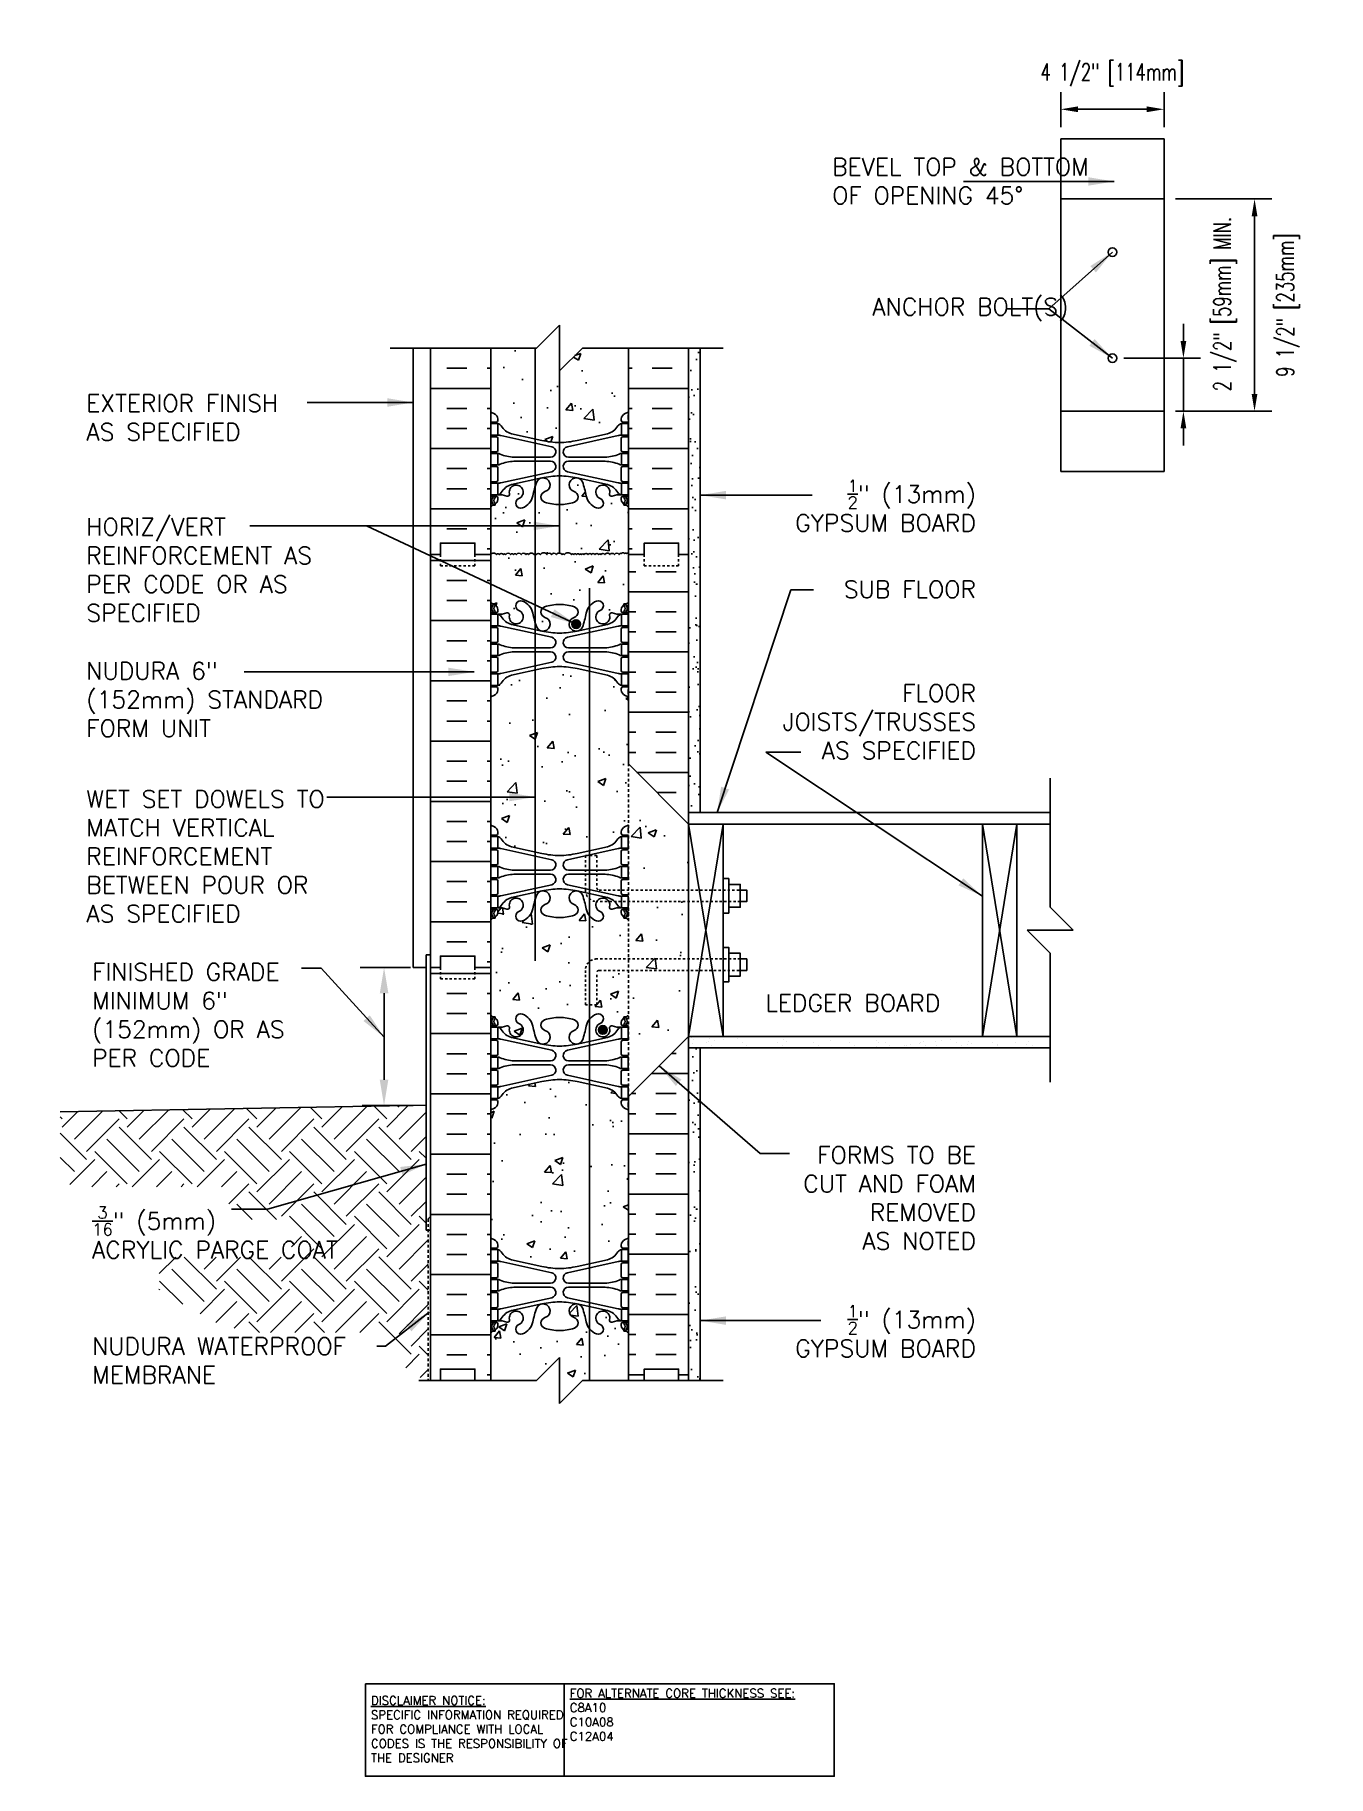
# Model space of a CAD drawing. Header units: inches. Extents: x 28.8 to 85.2, y -16 to 59.9.
import ezdxf
from ezdxf.enums import TextEntityAlignment as Align

# ---------------------------------------------------------------- set-up
doc = ezdxf.new("R2010")
doc.units = ezdxf.units.IN
doc.header["$LTSCALE"] = 0.5
doc.header["$MEASUREMENT"] = 0
doc.linetypes.add('DASHED2', pattern=[0.375, 0.25, -0.125])
doc.linetypes.add('HIDDEN2', pattern=[0.1875, 0.125, -0.0625])
for name, color, linetype in [('HATCH', 12, 'Continuous'), ('LINE15', 9, 'Continuous'), ('LINE18', 9, 'Continuous'), ('line25', 2, 'Continuous'), ('LINE3', 3, 'Continuous'), ('LINE50', 5, 'Continuous'), ('LINE9', 9, 'Continuous'), ('TEXT', 4, 'Continuous'), ('Web_Edge', 9, 'Continuous')]:
    doc.layers.add(name, color=color, linetype=linetype)
doc.styles.add('DIM', font='romans.shx', dxfattribs={"width": 0.7})
doc.styles.add('ROMANS', font='romans.shx', dxfattribs={"height": 1.125})
doc.styles.get("Standard").update_dxf_attribs({"font": 'romans.shx', "height": 1.125})
doc.dimstyles.new('ext_12', dxfattribs={"dimscale": 12, "dimtxt": 0.09375, "dimasz": 0.09375, "dimexe": 0.09375, "dimexo": 0.0625, "dimgap": 0.0625, "dimtad": 1, "dimdec": 1, "dimzin": 3, "dimdsep": 46, "dimlunit": 4, "dimtxsty": 'DIM', "dimcen": 0.09, "dimdle": 0.09375, "dimclrt": 4, "dimadec": 0, "dimazin": 0, "dimtfac": 1, "dimtdec": 1, "dimtmove": 2, "dimatfit": 3, "dimfxl": 1, "dimfrac": 2, "dimtolj": 1, "dimtzin": 0, "dimarcsym": 0})
doc.dimstyles.new('ext_8', dxfattribs={"dimscale": 8, "dimtxt": 0.09375, "dimasz": 0.09375, "dimexe": 0.09375, "dimexo": 0.0625, "dimgap": 0.0625, "dimtad": 1, "dimdec": 1, "dimzin": 3, "dimdsep": 46, "dimlunit": 4, "dimtxsty": 'DIM', "dimcen": 0.09, "dimdle": 0.09375, "dimclrt": 4, "dimadec": 0, "dimazin": 0, "dimtfac": 1, "dimtdec": 1, "dimtmove": 2, "dimatfit": 3, "dimfxl": 1, "dimfrac": 2, "dimtolj": 1, "dimtzin": 0, "dimarcsym": 0})
pattern_1 = [(37.5, (34.8746, -11.62064), (-0.031497, 0.963412), [0, -0.76, 0, -0.85, 0, -0.8125]), (7.5, (34.8746, -11.6206), (0.884888, 1.411073), [0, -0.41, 0, -0.685, 0, -0.2625]), (327.5, (34.2596, -11.62064), (1.557071, 0.00283), [0, -0.25, 0, -0.9, 0, -1.175]), (317.5, (34.2596, -11.6206), (1.503063, 0.438838), [0, -0.125, 0, -0.59, 0, -0.675])]

msp = doc.modelspace()

# ---------------------------------------------------------------- texts
at = {"layer": 'TEXT', "style": 'ROMANS'}
msp.add_text(' LEDGER BOARD', height=0.75, dxfattribs=at).set_placement((60.134, 17.708), align=Align.MIDDLE_LEFT)
at = {"layer": 'TEXT', "char_height": 0.75, "style": 'ROMANS'}
for s, insert, width, attachment_point in [('BEVEL TOP & BOTTOM \\POF OPENING 45%%D', (63.554, 53.527), 10.7094, 4), ('ANCHOR BOLT(S)', (65.302, 47.926), 8.21011, 4), ('EXTERIOR FINISH\\PAS SPECIFIED', (31.06, 43.223), 11.74859, 4), ('\\A1;{\\H0.7x;\\S1/2;}" (13mm) GYPSUM BOARD', (69.819, 39.384), 9.49691, 6), ('HORIZ/VERT REINFORCEMENT AS PER CODE OR AS SPECIFIED', (31.06, 36.585), 11.74859, 4), ('\\A1;{\\H1x;SUB FLOOR}', (69.819, 35.735), 11.43486, 6), ('NUDURA 6" (152mm) STANDARD FORM UNIT', (31.06, 30.931), 11.74859, 4), ('\\A1;FLOOR JOISTS/TRUSSES \\PAS SPECIFIED', (69.819, 29.963), 11.43486, 6), ('WET SET DOWELS TO MATCH VERTICAL REINFORCEMENT BETWEEN POUR OR AS SPECIFIED', (31.06, 24.1), 11.74859, 4), ('FINISHED GRADE MINIMUM 6" (152mm) OR AS PER CODE', (31.31, 17.186), 10.75183, 4), ('FORMS TO BE \\PCUT AND FOAM REMOVED \\PAS NOTED', (69.819, 9.208), 11.43486, 6), ('\\A1;{\\H0.7x;\\S3/16;}" (5mm) \\PACRYLIC PARGE COAT', (31.31, 7.705), 11.74859, 4), ('\\A1;{\\H0.7x;\\S1/2;}" (13mm) GYPSUM BOARD', (69.819, 3.407), 9.40744, 6), ('\\A1;NUDURA WATERPROOF MEMBRANE', (31.31, 2.123), 12.78313, 4)]:
    msp.add_mtext(s, dxfattribs=dict(at, insert=insert, width=width, attachment_point=attachment_point))
at = {"layer": 'TEXT', "char_height": 0.375, "attachment_point": 4}
for s, insert, width in [('{\\LDISCLAIMER NOTICE:}\\PSPECIFIC INFORMATION REQUIRED FOR COMPLIANCE WITH LOCAL CODES IS THE RESPONSIBILITY OF THE DESIGNER', (43.46, -13.943), 9.3349), ('{\\LFOR ALTERNATE CORE THICKNESS SEE:\\P}C8A10\\PC10A08\\PC12A04', (52.121, -13.316), 15.5553)]:
    msp.add_mtext(s, dxfattribs=dict(at, insert=insert, width=width))

# ---------------------------------------------------------------- blocks, each defined once
blk = doc.blocks.new('*D2')
at = {"layer": 'Defpoints', "color": 0, "transparency": 16777216}
for p in [(75.762, 45.811), (78.857, 45.811), (78.012, 43.499)]:
    blk.add_point(p, dxfattribs=at)
at = {"layer": 'TEXT', "color": 0, "lineweight": -2, "transparency": 16777216}
for p, q in [((78.857, 46.561), (78.857, 47.311)), ((76.262, 45.811), (79.607, 45.811)), ((78.857, 43.499), (78.857, 45.811)), ((78.512, 43.499), (79.607, 43.499)), ((78.857, 42.749), (78.857, 41.999))]:
    blk.add_line(p, q, dxfattribs=at)
at = {"layer": 'TEXT', "color": 0, "transparency": 16777216}
for points in [[(78.732, 46.561), (78.982, 46.561), (78.857, 45.811)], [(78.732, 42.749), (78.982, 42.749), (78.857, 43.499)]]:
    blk.add_solid(points, dxfattribs=at)
at = {"layer": 'TEXT', "color": 4, "transparency": 16777216, "insert": (80.671, 48.169), "char_height": 0.75, "attachment_point": 5, "rotation": 90, "style": 'DIM'}
blk.add_mtext('\\A1;2 1/2" [59mm] MIN.', dxfattribs=at)
blk = doc.blocks.new('*D3')
at = {"layer": 'Defpoints', "color": 0, "transparency": 16777216}
for p in [(78.012, 52.749), (78.012, 43.499), (81.956, 43.499)]:
    blk.add_point(p, dxfattribs=at)
at = {"layer": 'TEXT', "color": 0, "lineweight": -2, "transparency": 16777216}
for p, q in [((78.512, 52.749), (82.706, 52.749)), ((81.956, 51.999), (81.956, 44.249)), ((78.512, 43.499), (82.706, 43.499))]:
    blk.add_line(p, q, dxfattribs=at)
at = {"layer": 'TEXT', "color": 0, "transparency": 16777216}
for points in [[(81.831, 51.999), (82.081, 51.999), (81.956, 52.749)], [(81.831, 44.249), (82.081, 44.249), (81.956, 43.499)]]:
    blk.add_solid(points, dxfattribs=at)
at = {"layer": 'TEXT', "color": 4, "transparency": 16777216, "insert": (83.419, 48.124), "char_height": 0.75, "attachment_point": 5, "rotation": 90, "style": 'DIM'}
blk.add_mtext('\\A1;9 1/2" [235mm]', dxfattribs=at)
blk = doc.blocks.new('*D4')
at = {"layer": 'Defpoints', "color": 0, "transparency": 16777216}
for p in [(73.512, 56.659), (73.512, 55.374), (78.012, 55.374)]:
    blk.add_point(p, dxfattribs=at)
at = {"layer": 'TEXT', "color": 0, "lineweight": -2, "transparency": 16777216}
for p, q in [((73.512, 55.874), (73.512, 57.409)), ((78.012, 55.874), (78.012, 57.409)), ((77.262, 56.659), (74.262, 56.659))]:
    blk.add_line(p, q, dxfattribs=at)
at = {"layer": 'TEXT', "color": 0, "transparency": 16777216}
for points in [[(74.262, 56.784), (74.262, 56.534), (73.512, 56.659)], [(77.262, 56.784), (77.262, 56.534), (78.012, 56.659)]]:
    blk.add_solid(points, dxfattribs=at)
at = {"layer": 'TEXT', "color": 4, "transparency": 16777216, "insert": (75.762, 58.159), "char_height": 0.75, "attachment_point": 5, "style": 'DIM'}
blk.add_mtext('\\A1;4 1/2" [114mm]', dxfattribs=at)

# ---------------------------------------------------------------- dimensions: what is measured, and where the dimension line sits
at = {"layer": 'TEXT'}
dim = msp.add_linear_dim(base=(73.512, 56.659), p1=(78.012, 55.374), p2=(73.512, 55.374), dimstyle='ext_8', dxfattribs=at)
dim.commit()
dim.dimension.update_dxf_attribs({"geometry": '*D4', "text_midpoint": (75.762, 58.159), "dimtype": 160})
dim = msp.add_linear_dim(base=(81.955975924, 43.498924465), p1=(78.012216129, 52.748924465), p2=(78.012216129, 43.498924465), angle=90, dimstyle='ext_8', dxfattribs=at)
dim.commit()
dim.dimension.update_dxf_attribs({"geometry": '*D3', "text_midpoint": (83.41913672, 48.123924465), "dimtype": 160})
dim = msp.add_linear_dim(base=(78.857, 45.811), p1=(78.012, 43.499), p2=(75.762, 45.811), angle=90, text='<> MIN.', dimstyle='ext_8', dxfattribs=at)
dim.commit()
dim.dimension.update_dxf_attribs({"geometry": '*D2', "text_midpoint": (80.671, 48.169), "dimtype": 160})

# ---------------------------------------------------------------- hatches: boundary and pattern name
at = {"layer": 'HATCH'}
h = msp.add_hatch(dxfattribs=at)
h.set_pattern_fill('AR-CONC', color=256, scale=0.5)
h.paths.add_polyline_path([(50.618, 37.278, 0.285059), (50.562, 37.254, 0.520567), (50.336, 37.254, 0.520567), (50.216, 37.254, 0.520567), (50.006, 37.254, 0.520567), (49.796, 37.254, 0.520567), (49.67, 37.254, 0.520567), (49.544, 37.254, 0.520567), (49.334, 37.254, 0.520567), (49.229, 37.254, 0.520567), (49.046, 37.254, 0.520567), (48.925, 37.254, 0.484838), (48.676, 37.254), (48.676, 35.165, 0.064398), (48.786, 35.099), (48.876, 35.099), (48.876, 35.057, -0.249069), (48.986, 34.85), (48.986, 34.783, -0.414214), (48.924, 34.72), (48.876, 34.72), (48.876, 34.65), (48.981, 34.65, 0.10046), (49.375, 34.707, -0.601435), (49.494, 34.603, 2.182095), (49.904, 34.816, -1), (50.068, 35.224, -0.24438), (50.516, 34.703, 0.036949), (50.618, 34.272)])
h.paths.add_polyline_path([(54.676, 37.254), (54.676, 37.296, 0.520567), (54.593, 37.296, 0.520567), (54.504, 37.296, 0.520567), (54.373, 37.296, 0.520567), (54.273, 37.254, 0.520567), (54.068, 37.254, 0.520567), (53.874, 37.254, 0.520567), (53.654, 37.254, 0.520567), (53.476, 37.254, 0.520567), (53.376, 37.254, 0.520567), (53.218, 37.254, 0.520567), (53.066, 37.254, 0.520567), (52.919, 37.254, 0.520567), (52.741, 37.254, 0.520567), (52.626, 37.254, 0.520567), (52.536, 37.254, 0.520567), (52.416, 37.254, 0.520567), (52.3, 37.254, 0.520567), (52.195, 37.254, 0.520567), (51.889, 37.254, 0.520567), (51.779, 37.254, 0.520567), (51.532, 37.254, 0.520567), (51.333, 37.254, 0.520567), (51.123, 37.254, 0.520567), (50.845, 37.254, 0.520567), (50.656, 37.254, 0.205076), (50.618, 37.278), (50.618, 34.272, 0.016176), (50.682, 34.089, 1.553132), (51.04, 34.514, -0.735593), (51.027, 34.972, -0.082755), (51.676, 35.08, -0.082755), (52.325, 34.972, -0.735593), (52.312, 34.514, 1.553132), (52.67, 34.089, 0.053157), (52.836, 34.703, -0.24438), (53.284, 35.224, -1), (53.448, 34.816, 2.182095), (53.858, 34.603, -0.601435), (53.977, 34.707, 0.10046), (54.371, 34.65), (54.476, 34.65), (54.476, 34.72), (54.428, 34.72, -0.414214), (54.366, 34.783), (54.366, 34.85, -0.249069), (54.476, 35.057), (54.476, 35.099), (54.566, 35.099, 0.064398), (54.676, 35.165)])
h.paths.add_polyline_path([(52.582, 34.22, -1), (52.207, 34.22, -1)], flags=16)
h.paths.add_polyline_path([(54.676, 39.343, 0.064398), (54.566, 39.409), (54.476, 39.409), (54.476, 39.451, -0.249069), (54.366, 39.658), (54.366, 39.725, -0.414214), (54.428, 39.788), (54.476, 39.788), (54.476, 39.858), (54.371, 39.858, 0.10046), (53.977, 39.801, -0.601435), (53.858, 39.906, 2.182095), (53.448, 39.693, -1), (53.284, 39.284, -0.24438), (52.836, 39.805, 0.053157), (52.67, 40.419, 1.553132), (52.312, 39.995, -0.735593), (52.325, 39.537, -0.082755), (51.676, 39.429), (51.676, 37.317, -0.209093), (51.779, 37.254, -0.520567), (51.889, 37.254, -0.520567), (52.195, 37.254, -0.520567), (52.3, 37.254, -0.520567), (52.416, 37.254, -0.520567), (52.536, 37.254, -0.520567), (52.626, 37.254, -0.520567), (52.741, 37.254, -0.520567), (52.919, 37.254, -0.520567), (53.066, 37.254, -0.520567), (53.218, 37.254, -0.520567), (53.376, 37.254, -0.520567), (53.476, 37.254, -0.520567), (53.654, 37.254, -0.520567), (53.874, 37.254, -0.520567), (54.068, 37.254, -0.520567), (54.273, 37.254, -0.520567), (54.373, 37.296, -0.520567), (54.504, 37.296, -0.520567), (54.593, 37.296, -0.520567), (54.676, 37.296)])
h.paths.add_polyline_path([(51.676, 39.429, -0.082755), (51.027, 39.537, -0.735593), (51.04, 39.995, 1.553132), (50.682, 40.419, 0.016176), (50.618, 40.236), (50.618, 37.278, -0.205076), (50.656, 37.254, -0.520567), (50.845, 37.254, -0.520567), (51.123, 37.254, -0.520567), (51.333, 37.254, -0.520567), (51.532, 37.254, -0.280899), (51.676, 37.317)])
h.paths.add_polyline_path([(50.618, 40.236, 0.036949), (50.516, 39.805, -0.24438), (50.068, 39.284, -1), (49.904, 39.693, 2.182095), (49.494, 39.906, -0.601435), (49.375, 39.801, 0.10046), (48.981, 39.858), (48.876, 39.858), (48.876, 39.788), (48.924, 39.788, -0.414214), (48.986, 39.725), (48.986, 39.658, -0.249069), (48.876, 39.451), (48.876, 39.409), (48.786, 39.409, 0.064398), (48.676, 39.343), (48.676, 37.254, -0.484838), (48.925, 37.254, -0.520567), (49.046, 37.254, -0.520567), (49.229, 37.254, -0.520567), (49.334, 37.254, -0.520567), (49.544, 37.254, -0.520567), (49.67, 37.254, -0.520567), (49.796, 37.254, -0.520567), (50.006, 37.254, -0.520567), (50.216, 37.254, -0.520567), (50.336, 37.254, -0.520567), (50.562, 37.254, -0.285059), (50.618, 37.278)])
h.paths.add_polyline_path([(50.618, 46.254), (48.676, 46.254), (48.676, 43.473, 0.082415), (48.819, 43.394, -0.317837), (48.986, 43.158), (48.986, 43.09, -0.414214), (48.924, 43.028), (48.876, 43.028), (48.876, 42.958), (48.981, 42.958, -0.188973), (49.137, 42.863, 0.196323), (49.586, 42.517), (50.618, 42.29)])
h.paths.add_polyline_path([(51.676, 45.254), (51.676, 47.254), (50.676, 46.254), (50.618, 46.254), (50.618, 42.29), (50.908, 42.226, 0.057795), (51.676, 42.137)])
h.paths.add_polyline_path([(54.676, 46.254), (52.676, 46.254), (51.676, 45.254), (51.676, 42.137, 0.057795), (52.444, 42.226), (53.766, 42.517, 0.196323), (54.215, 42.863, -0.188973), (54.371, 42.958), (54.476, 42.958), (54.476, 43.028), (54.428, 43.028, -0.414214), (54.366, 43.09), (54.366, 43.158, -0.317837), (54.533, 43.394, 0.082415), (54.676, 43.473)])
h.paths.add_polyline_path([(50.618, 32.218), (49.586, 31.991, 0.196323), (49.137, 31.645, -0.188973), (48.981, 31.55), (48.876, 31.55), (48.876, 31.48), (48.924, 31.48, -0.414214), (48.986, 31.418), (48.986, 31.35, -0.317837), (48.819, 31.115, 0.082415), (48.676, 31.036), (48.676, 25.473, 0.082415), (48.819, 25.394, -0.317837), (48.986, 25.158), (48.986, 25.09, -0.414214), (48.924, 25.028), (48.876, 25.028), (48.876, 24.958), (48.981, 24.958, -0.188973), (49.137, 24.863, 0.196323), (49.586, 24.517), (50.618, 24.29)])
h.paths.add_polyline_path([(52.978, 32.165), (52.444, 32.282, 0.057795), (51.676, 32.371, 0.057795), (50.908, 32.282), (50.618, 32.218), (50.618, 24.29), (50.908, 24.226, 0.057795), (51.676, 24.137, 0.057795), (52.444, 24.226), (52.978, 24.344)])
h.paths.add_polyline_path([(54.676, 31.036, 0.082415), (54.533, 31.115, -0.317837), (54.366, 31.35), (54.366, 31.418, -0.414214), (54.428, 31.48), (54.476, 31.48), (54.476, 31.55), (54.371, 31.55, -0.188973), (54.215, 31.645, 0.196323), (53.766, 31.991), (52.978, 32.165), (52.978, 24.344), (53.766, 24.517, 0.196323), (54.215, 24.863, -0.188973), (54.371, 24.958), (54.476, 24.958), (54.476, 25.028), (54.428, 25.028, -0.414214), (54.366, 25.09), (54.366, 25.158, -0.317837), (54.533, 25.394, 0.082415), (54.676, 25.473), (54.676, 28.129)])
h.paths.add_polyline_path([(52.978, 19.511), (52.978, 21.512, -0.110434), (52.836, 21.805, 0.053157), (52.67, 22.419, 1.553132), (52.312, 21.995, -0.735593), (52.325, 21.537, -0.082755), (51.676, 21.429, -0.082755), (51.027, 21.537, -0.735593), (51.04, 21.995, 1.553132), (50.682, 22.419, 0.053157), (50.516, 21.805, -0.24438), (50.068, 21.284, -1), (49.904, 21.693, 2.182095), (49.494, 21.906, -0.601435), (49.375, 21.801, 0.10046), (48.981, 21.858), (48.876, 21.858), (48.876, 21.788), (48.924, 21.788, -0.414214), (48.986, 21.725), (48.986, 21.658, -0.249069), (48.876, 21.451), (48.876, 21.409), (48.786, 21.409, 0.064398), (48.676, 21.343), (48.676, 19.254), (48.676, 17.165, 0.064398), (48.786, 17.099), (48.876, 17.099), (48.876, 17.057, -0.249069), (48.986, 16.85), (48.986, 16.783, -0.414214), (48.924, 16.72), (48.876, 16.72), (48.876, 16.65), (48.981, 16.65, 0.10046), (49.375, 16.707, -0.601435), (49.494, 16.603, 2.182095), (49.904, 16.816, -1), (50.068, 17.224, -0.24438), (50.516, 16.703, 0.053157), (50.682, 16.089, 1.553132), (51.04, 16.514, -0.735593), (51.027, 16.972, -0.082755), (51.676, 17.08, -0.082755), (52.325, 16.972, -0.735593), (52.312, 16.514, 1.553132), (52.67, 16.089, 0.053157), (52.836, 16.703, -0.110434), (52.978, 16.996), (52.978, 17.629), (52.801, 17.629), (52.801, 19.129, -0.220411)])
h.paths.add_polyline_path([(54.676, 21.343, 0.064398), (54.566, 21.409), (54.476, 21.409), (54.476, 21.451, -0.249069), (54.366, 21.658), (54.366, 21.725, -0.414214), (54.428, 21.788), (54.476, 21.788), (54.476, 21.858), (54.371, 21.858, 0.10046), (53.977, 21.801, -0.601435), (53.858, 21.906, 0.191974), (53.825, 22.129), (53.297, 22.129, 0.45754), (53.448, 21.693, -1), (53.284, 21.284, -0.130426), (52.978, 21.512), (52.978, 19.511, -0.177589), (53.301, 19.629), (54.676, 19.629)])
h.paths.add_polyline_path([(54.676, 19.129), (53.401, 19.129, 0.414214), (53.301, 19.029), (53.301, 17.629), (52.978, 17.629), (52.978, 16.996, -0.130426), (53.284, 17.224, -1), (53.448, 16.816, 2.182095), (53.858, 16.603, -0.601435), (53.977, 16.707, 0.10046), (54.371, 16.65), (54.476, 16.65), (54.476, 16.72), (54.428, 16.72, -0.414214), (54.366, 16.783), (54.366, 16.85, -0.249069), (54.476, 17.057), (54.476, 17.099), (54.566, 17.099, 0.064398), (54.676, 17.165)])
h.paths.add_polyline_path([(53.748, 16.532, -1), (53.373, 16.532, -1)], flags=16)
h.paths.add_polyline_path([(52.978, 14.165), (52.444, 14.282, 0.057795), (51.676, 14.371, 0.057795), (50.908, 14.282), (49.586, 13.991, 0.196323), (49.137, 13.645, -0.188973), (48.981, 13.55), (48.876, 13.55), (48.876, 13.48), (48.924, 13.48, -0.414214), (48.986, 13.418), (48.986, 13.35, -0.317837), (48.819, 13.115, 0.082415), (48.676, 13.036), (48.676, 7.473, 0.082415), (48.819, 7.394, -0.317837), (48.986, 7.158), (48.986, 7.09, -0.414214), (48.924, 7.028), (48.876, 7.028), (48.876, 6.958), (48.981, 6.958, -0.188973), (49.137, 6.863, 0.196323), (49.586, 6.517), (50.908, 6.226, 0.057795), (51.676, 6.137, 0.057795), (52.444, 6.226), (52.978, 6.344)])
h.paths.add_polyline_path([(54.676, 13.036, 0.082415), (54.533, 13.115, -0.317837), (54.366, 13.35), (54.366, 13.418, -0.414214), (54.428, 13.48), (54.476, 13.48), (54.476, 13.55), (54.371, 13.55, -0.188973), (54.215, 13.645, 0.196323), (53.766, 13.991), (52.978, 14.165), (52.978, 6.344), (53.766, 6.517, 0.196323), (54.215, 6.863, -0.188973), (54.371, 6.958), (54.476, 6.958), (54.476, 7.028), (54.428, 7.028, -0.414214), (54.366, 7.09), (54.366, 7.158, -0.317837), (54.533, 7.394, 0.082415), (54.676, 7.473)])
h.paths.add_polyline_path([(51.676, 2.254), (51.676, 1.254), (51.676, 0.254), (52.676, 1.254), (52.978, 1.254), (52.978, 3.512, -0.110434), (52.836, 3.805, 0.053157), (52.67, 4.419, 1.553132), (52.312, 3.995, -0.735593), (52.325, 3.537, -0.082755), (51.676, 3.429, -0.082755), (51.027, 3.537, -0.735593), (51.04, 3.995, 1.553132), (50.682, 4.419, 0.053157), (50.516, 3.805, -0.24438), (50.068, 3.284, -1), (49.904, 3.693, 2.182095), (49.494, 3.906, -0.601435), (49.375, 3.801, 0.10046), (48.981, 3.858), (48.876, 3.858), (48.876, 3.788), (48.924, 3.788, -0.414214), (48.986, 3.725), (48.986, 3.658, -0.249069), (48.876, 3.451), (48.876, 3.409), (48.786, 3.409, 0.064398), (48.676, 3.343), (48.676, 1.254), (50.676, 1.254)])
h.paths.add_polyline_path([(54.676, 3.343, 0.064398), (54.566, 3.409), (54.476, 3.409), (54.476, 3.451, -0.249069), (54.366, 3.658), (54.366, 3.725, -0.414214), (54.428, 3.788), (54.476, 3.788), (54.476, 3.858), (54.371, 3.858, 0.10046), (53.977, 3.801, -0.601435), (53.858, 3.906, 2.182095), (53.448, 3.693, -1), (53.284, 3.284, -0.130426), (52.978, 3.512), (52.978, 1.254), (54.676, 1.254)])
h = msp.add_hatch(dxfattribs=at)
h.set_pattern_fill('INSUL', color=256, scale=7, style=0)
h.set_pattern_definition([(0, (-2877.4856, -359.7554), (0, 2.625), []), (0, (-2877.4856, -358.8804), (0, 2.625), [0.875, -0.875]), (0, (-2877.4856, -358.0054), (0, 2.625), [0.875, -0.875])])
h.paths.add_polyline_path([(48.676, 46.254), (46.051, 46.254), (46.051, 37.254), (46.488, 37.254), (46.488, 37.754), (47.988, 37.754), (47.988, 37.254), (48.676, 37.254)])
h = msp.add_hatch(dxfattribs=at)
h.set_pattern_fill('INSUL', color=256, scale=7, style=0)
h.set_pattern_definition([(180, (2980.8376, -359.7554), (0, 2.625), []), (180, (2980.8376, -358.8804), (0, 2.625), [0.875, -0.875]), (180, (2980.8376, -358.0054), (0, 2.625), [0.875, -0.875])])
h.paths.add_polyline_path([(57.301, 46.254), (54.676, 46.254), (54.676, 37.254), (55.363, 37.254), (55.363, 37.754), (56.863, 37.754), (56.863, 37.254), (57.301, 37.254)])
h = msp.add_hatch(dxfattribs=at)
h.set_pattern_fill('AR-SAND', color=256, scale=0.5, style=0)
h.set_pattern_definition(pattern_1)
h.paths.add_polyline_path([(57.801, 46.254), (57.301, 46.254), (57.301, 26.004), (57.801, 26.004)])
h = msp.add_hatch(dxfattribs=at)
h.set_pattern_fill('INSUL', color=256, scale=7, style=0)
h.set_pattern_definition([(0, (-2877.4856, -377.7554), (0, 2.625), []), (0, (-2877.4856, -376.8804), (0, 2.625), [0.875, -0.875]), (0, (-2877.4856, -376.0054), (0, 2.625), [0.875, -0.875])])
h.paths.add_polyline_path([(46.051, 19.254), (46.488, 19.254), (46.488, 19.754), (47.988, 19.754), (47.988, 19.254), (48.676, 19.254), (48.676, 37.254), (47.988, 37.254), (47.988, 37.754), (46.488, 37.754), (46.488, 37.254), (46.051, 37.254)])
h = msp.add_hatch(dxfattribs=at)
h.set_pattern_fill('INSUL', color=256, scale=7, style=0)
h.set_pattern_definition([(0, (34.8746, -11.6206), (0, 2.625), []), (0, (34.8746, -10.7456), (0, 2.625), [0.875, -0.875]), (0, (34.8746, -9.8706), (0, 2.625), [0.875, -0.875])])
h.paths.add_polyline_path([(54.676, 28.129), (57.301, 25.504), (57.301, 37.254), (56.863, 37.254), (56.863, 36.754), (55.363, 36.754), (55.363, 37.254), (54.676, 37.254)])
h.paths.add_polyline_path([(57.301, 16.254), (54.676, 13.629), (54.676, 1.254), (55.363, 1.254), (55.363, 1.754), (56.863, 1.754), (56.863, 1.254), (57.301, 1.254)])
h = msp.add_hatch(dxfattribs=at)
h.set_pattern_fill('AR-CONC', color=256, scale=0.5, style=0)
h.set_pattern_definition([(50, (-78.748, -134.385), (3.5863, -0.31376), [0.375, -4.125]), (355, (-78.748, -134.385), (-0.693757, 3.76096), [0.3, -3.3]), (100.4514, (-78.4492, -134.4112), (2.892547, 3.4472), [0.3187, -3.50571]), (46.1842, (-78.748, -133.385), (5.336205, -0.827595), [0.5625, -6.1875]), (96.6356, (-78.3034, -133.454), (4.67331, 4.87059), [0.47805, -5.25856]), (351.1842, (-78.748, -133.385), (4.67331, 4.8706), [0.45, -4.95]), (21, (-78.248, -133.635), (2.984535, -2.013094), [0.375, -4.125]), (326, (-78.248, -133.635), (1.216577, 3.62575), [0.3, -3.3]), (71.4514, (-77.9993, -133.803), (4.201113, 1.61265), [0.3187, -3.50571]), (37.5, (-78.748, -134.3851), (0.060799, 1.664469), [0, -3.26, 0, -3.35, 0, -3.3125]), (7.5, (-78.748, -134.385), (1.315348, 1.972059), [0, -1.91, 0, -3.185, 0, -1.2625]), (327.5, (-79.863, -134.3851), (2.669112, -0.112774), [0, -1.25, 0, -3.9, 0, -5.175]), (317.5, (-80.363, -134.385), (2.91593, 0.500525), [0, -1.625, 0, -2.59, 0, -3.675])])
h.paths.add_polyline_path([(57.301, 22.942), (54.676, 22.942), (54.676, 18.817), (57.301, 18.817)])
h.paths.add_polyline_path([(57.301, 17.379), (57.301, 18.317), (54.676, 18.317), (54.676, 14.754)])
h.paths.add_polyline_path([(54.676, 27.004), (54.676, 23.442), (57.301, 23.442), (57.301, 24.379)])
h = msp.add_hatch(dxfattribs=at)
h.set_pattern_fill('INSUL', color=256, scale=7, style=0)
h.set_pattern_definition([(0, (-2877.4856, -395.7554), (0, 2.625), []), (0, (-2877.4856, -394.8804), (0, 2.625), [0.875, -0.875]), (0, (-2877.4856, -394.0054), (0, 2.625), [0.875, -0.875])])
h.paths.add_polyline_path([(46.051, 1.254), (46.488, 1.254), (46.488, 1.754), (47.988, 1.754), (47.988, 1.254), (48.676, 1.254), (48.676, 19.254), (47.988, 19.254), (47.988, 19.754), (46.488, 19.754), (46.488, 19.254), (46.051, 19.254)])
h = msp.add_hatch(dxfattribs=at)
h.set_pattern_fill('AR-SAND', color=256, scale=0.5, style=0)
h.set_pattern_definition(pattern_1)
h.paths.add_polyline_path([(57.801, 15.443), (57.707, 15.754), (57.301, 15.754), (57.301, 1.254), (57.801, 1.254)])
h = msp.add_hatch(dxfattribs=at)
h.set_pattern_fill('EARTH', color=256, scale=8, angle=45, style=0)
h.set_pattern_definition([(45, (-53.785, -99.0705), (2e-16, 2.828427), [2, -2]), (45, (-54.3154, -98.5402), (2e-16, 2.828427), [2, -2]), (45, (-54.8457, -98.0098), (2e-16, 2.828427), [2, -2]), (135, (-54.8457, -97.6563), (-2.828427, 4e-16), [2, -2]), (135, (-54.3154, -97.126), (-2.828427, 4e-16), [2, -2]), (135, (-53.785, -96.5956), (-2.828427, 4e-16), [2, -2])])
h.paths.add_polyline_path([(28.826, 11.064), (28.826, 11.064), (28.815, 11.072)])
h.paths.add_polyline_path([(29.915, 12.971), (29.915, 10.188), (29.926, 10.178), (29.954, 10.153), (29.981, 10.129), (30.008, 10.105), (30.036, 10.08), (30.063, 10.055), (30.09, 10.031), (30.117, 10.006), (30.144, 9.981), (30.171, 9.956), (30.198, 9.931), (30.225, 9.906), (30.251, 9.881), (30.278, 9.856), (30.305, 9.831), (30.331, 9.806), (30.358, 9.78), (30.384, 9.755), (30.41, 9.729), (30.437, 9.704), (30.444, 9.697), (37.273, 9.697), (37.273, 8.269), (39.993, 8.269), (39.993, 6.636), (34.235, 6.636), (34.235, 5.137), (36.933, 3.658), (36.968, 3.651), (37.004, 3.643), (37.039, 3.636), (37.074, 3.628), (37.109, 3.621), (37.145, 3.613), (37.18, 3.606), (37.215, 3.598), (37.25, 3.591), (37.285, 3.583), (37.32, 3.576), (37.355, 3.568), (37.39, 3.56), (37.425, 3.553), (37.46, 3.545), (37.495, 3.537), (37.529, 3.53), (37.564, 3.522), (37.599, 3.514), (37.633, 3.507), (37.668, 3.499), (37.703, 3.491), (37.737, 3.483), (37.772, 3.475), (37.806, 3.468), (37.841, 3.46), (37.875, 3.452), (37.91, 3.444), (37.944, 3.436), (37.978, 3.429), (38.013, 3.421), (38.047, 3.413), (38.081, 3.405), (38.115, 3.397), (38.149, 3.389), (38.183, 3.381), (38.217, 3.374), (38.251, 3.366), (38.285, 3.358), (38.319, 3.35), (38.322, 3.349), (43.711, 3.349), (44.586, 2.08), (45.793, 1.254), (45.957, 1.254), (45.957, 7.809), (45.863, 7.809), (45.863, 13.25)])
at = {"layer": 'LINE3'}
for points in [[(52.582, 34.22, 1), (52.207, 34.22, 1)], [(53.748, 16.532, 1), (53.373, 16.532, 1)]]:
    msp.add_hatch(color=256, dxfattribs=at).paths.add_polyline_path(points)

# ---------------------------------------------------------------- linework, layer by layer
msp.add_line((57.301, 46.254), (54.676, 46.254))
at = {"layer": 'HATCH'}
for p, q in [((58.801, 16.254), (57.301, 25.504)), ((58.801, 25.504), (57.301, 16.254)), ((71.598, 16.254), (70.098, 25.504)), ((71.598, 25.504), (70.098, 16.254)), ((57.42, 16.192), (57.42, 16.192)), ((57.478, 15.952), (57.478, 15.952)), ((57.513, 16.108), (57.513, 16.108)), ((58.074, 15.984), (58.074, 15.984)), ((58.157, 16.041), (58.157, 16.041)), ((58.225, 16.173), (58.225, 16.173)), ((58.417, 16.076), (58.417, 16.076)), ((58.823, 16.129), (58.823, 16.129)), ((59.451, 16.148), (59.451, 16.148)), ((59.503, 16.219), (59.503, 16.219)), ((59.576, 16.221), (59.576, 16.221)), ((59.631, 15.987), (59.631, 15.987)), ((59.763, 16.253), (59.763, 16.253)), ((60.885, 16.238), (60.885, 16.238)), ((61.188, 15.99), (61.188, 15.99)), ((61.451, 16.131), (61.451, 16.131)), ((61.544, 16.046), (61.544, 16.046)), ((62.164, 16.232), (62.164, 16.232)), ((62.745, 15.992), (62.745, 15.992)), ((63.482, 16.087), (63.482, 16.087)), ((64.302, 15.995), (64.302, 15.995)), ((65.482, 16.069), (65.482, 16.069)), ((65.574, 15.985), (65.574, 15.985)), ((65.86, 15.998), (65.86, 15.998)), ((67.36, 15.958), (67.36, 15.958)), ((67.417, 16.001), (67.417, 16.001)), ((67.513, 16.025), (67.513, 16.025)), ((68.039, 16.048), (68.039, 16.048)), ((68.299, 16.082), (68.299, 16.082)), ((68.706, 16.136), (68.706, 16.136)), ((68.974, 16.004), (68.974, 16.004)), ((69.385, 16.225), (69.385, 16.225)), ((69.513, 16.008), (69.513, 16.008)), ((70.531, 16.007), (70.531, 16.007)), ((71.543, 15.964), (71.543, 15.964)), ((72.088, 16.009), (72.088, 16.009)), ((58.285, 15.85), (58.285, 15.85)), ((59.842, 15.852), (59.842, 15.852)), ((61.399, 15.855), (61.399, 15.855)), ((61.561, 15.769), (61.561, 15.769)), ((62.87, 15.786), (62.87, 15.786)), ((62.956, 15.858), (62.956, 15.858)), ((64.149, 15.78), (64.149, 15.78)), ((64.513, 15.861), (64.513, 15.861)), ((65.499, 15.829), (65.499, 15.829)), ((66.014, 15.781), (66.014, 15.781)), ((66.07, 15.864), (66.07, 15.864)), ((66.693, 15.871), (66.693, 15.871)), ((66.808, 15.845), (66.808, 15.845)), ((66.953, 15.905), (66.953, 15.905)), ((67.627, 15.867), (67.627, 15.867)), ((68.087, 15.839), (68.087, 15.839)), ((69.185, 15.869), (69.185, 15.869)), ((69.437, 15.888), (69.437, 15.888)), ((69.605, 15.924), (69.605, 15.924)), ((70.742, 15.872), (70.742, 15.872)), ((70.746, 15.905), (70.746, 15.905)), ((72.025, 15.898), (72.025, 15.898)), ((72.299, 15.875), (72.299, 15.875))]:
    msp.add_line(p, q, dxfattribs=at)
msp.add_lwpolyline([(48.676, 37.254, -0.484838), (48.925, 37.254, -0.520567), (49.046, 37.254, -0.520567), (49.229, 37.254, -0.520567), (49.334, 37.254, -0.520567), (49.544, 37.254, -0.520567), (49.67, 37.254, -0.520567), (49.796, 37.254, -0.520567), (50.006, 37.254, -0.520567), (50.216, 37.254, -0.520567), (50.336, 37.254, -0.520567), (50.562, 37.254, -0.520567), (50.656, 37.254, -0.520567), (50.845, 37.254, -0.520567), (51.123, 37.254, -0.520567), (51.333, 37.254, -0.520567), (51.532, 37.254, -0.520567), (51.779, 37.254, -0.520567), (51.889, 37.254, -0.520567), (52.195, 37.254, -0.520567), (52.3, 37.254, -0.520567), (52.416, 37.254, -0.520567), (52.536, 37.254, -0.520567), (52.626, 37.254, -0.520567), (52.741, 37.254, -0.520567), (52.919, 37.254, -0.520567), (53.066, 37.254, -0.520567), (53.218, 37.254, -0.520567), (53.376, 37.254, -0.520567), (53.476, 37.254, -0.520567), (53.654, 37.254, -0.520567), (53.874, 37.254, -0.520567), (54.068, 37.254, -0.520567), (54.273, 37.254, -0.520567), (54.373, 37.296, -0.520567), (54.504, 37.296, -0.520567), (54.593, 37.296, -0.520567), (54.676, 37.296)], format="xyb", dxfattribs=at)
at = {"layer": 'LINE15', "linetype": 'HIDDEN2'}
for points in [[(59.551, 22.129), (53.301, 22.129, -0.414214), (52.801, 22.629), (52.801, 24.129), (53.301, 24.129), (53.301, 22.729, 0.414214), (53.401, 22.629), (59.551, 22.629)], [(59.551, 19.629), (53.301, 19.629, 0.414214), (52.801, 19.129), (52.801, 17.629), (53.301, 17.629), (53.301, 19.029, -0.414214), (53.401, 19.129), (59.551, 19.129)]]:
    msp.add_lwpolyline(points, format="xyb", dxfattribs=at)
at = {"layer": 'LINE18'}
for points in [[(58.801, 21.629), (59.051, 21.629), (59.051, 23.129), (58.801, 23.129)], [(59.051, 21.879), (59.551, 21.879), (59.551, 22.879), (59.051, 22.879)], [(58.801, 20.129), (59.051, 20.129), (59.051, 18.629), (58.801, 18.629)], [(59.051, 19.879), (59.551, 19.879), (59.551, 18.879), (59.051, 18.879)]]:
    msp.add_lwpolyline(points, close=True, dxfattribs=at)
for points in [[(59.551, 22.129), (59.832, 22.129), (59.832, 22.629), (59.551, 22.629)], [(59.551, 19.629), (59.832, 19.629), (59.832, 19.129), (59.551, 19.129)]]:
    msp.add_lwpolyline(points, dxfattribs=at)
at = {"layer": 'line25'}
for p, q in [((48.676, 46.254), (48.676, 37.254)), ((54.676, 37.254), (54.676, 46.254)), ((48.676, 37.254), (48.676, 19.254)), ((54.676, 28.129), (54.676, 37.254)), ((57.301, 25.504), (54.676, 28.129)), ((57.301, 25.504), (57.301, 16.254)), ((57.301, 25.504), (73.052, 25.504)), ((58.801, 25.504), (58.801, 16.254)), ((70.098, 25.504), (70.098, 16.254)), ((71.598, 25.504), (71.598, 16.254)), ((48.676, 19.254), (48.676, 1.254)), ((57.301, 16.254), (54.676, 13.629)), ((57.301, 16.254), (73.052, 16.254)), ((54.676, 1.254), (54.676, 13.629))]:
    msp.add_line(p, q, dxfattribs=at)
at = {"layer": 'LINE3'}
for p, q in [((50.618, 19.55), (50.618, 46.254)), ((51.676, 45.254), (51.676, 37.317)), ((52.978, 35.791), (52.978, 1.254))]:
    msp.add_line(p, q, dxfattribs=at)
for centre in [(52.394, 34.22), (53.561, 16.532)]:
    msp.add_circle(centre, 0.188, dxfattribs=at)
at = {"layer": 'LINE50'}
for p, q in [((46.051, 37.254), (46.051, 46.254)), ((57.301, 37.254), (57.301, 46.254)), ((46.051, 19.254), (46.051, 37.254)), ((57.301, 25.504), (57.301, 37.254)), ((46.051, 1.254), (46.051, 19.254)), ((57.301, 1.254), (57.301, 16.254)), ((29.915, 12.971), (45.863, 13.25))]:
    msp.add_line(p, q, dxfattribs=at)
for points in [[(46.051, 37.254), (46.488, 37.254), (46.488, 37.754), (47.988, 37.754), (47.988, 37.254), (48.676, 37.254)], [(48.676, 37.254), (47.988, 37.254), (47.988, 37.754), (46.488, 37.754), (46.488, 37.254), (46.051, 37.254)], [(57.301, 37.254), (56.863, 37.254), (56.863, 37.754), (55.363, 37.754), (55.363, 37.254), (54.676, 37.254)], [(54.676, 37.254), (55.363, 37.254), (55.363, 37.754), (56.863, 37.754), (56.863, 37.254), (57.301, 37.254)], [(48.676, 19.254), (47.988, 19.254), (47.988, 19.754), (46.488, 19.754), (46.488, 19.254), (46.051, 19.254)], [(46.051, 19.254), (46.488, 19.254), (46.488, 19.754), (47.988, 19.754), (47.988, 19.254), (48.676, 19.254)], [(46.051, 1.254), (46.488, 1.254), (46.488, 1.754), (47.988, 1.754), (47.988, 1.254), (48.676, 1.254)], [(57.301, 1.254), (56.863, 1.254), (56.863, 1.754), (55.363, 1.754), (55.363, 1.254), (54.676, 1.254)]]:
    msp.add_lwpolyline(points, dxfattribs=at)
at = {"layer": 'LINE9'}
for p, q in [((73.512, 55.374), (73.512, 40.874)), ((73.512, 55.374), (78.012, 55.374)), ((78.012, 40.874), (78.012, 55.374)), ((73.512, 52.749), (78.012, 52.749)), ((51.676, 47.254), (50.676, 46.254)), ((51.676, 47.254), (51.676, 45.254)), ((44.301, 46.254), (50.676, 46.254)), ((45.301, 46.254), (45.301, 19.254)), ((51.676, 45.254), (52.676, 46.254)), ((52.676, 46.254), (58.801, 46.254)), ((57.801, 46.254), (57.801, 26.004)), ((73.512, 43.499), (78.012, 43.499)), ((73.512, 40.874), (78.012, 40.874)), ((73.052, 21.879), (73.052, 27.504)), ((57.301, 26.004), (73.052, 26.004)), ((74.052, 20.879), (73.052, 21.879)), ((73.052, 20.879), (72.052, 20.879)), ((72.052, 20.879), (73.052, 19.879)), ((73.052, 20.879), (74.052, 20.879)), ((45.863, 7.813), (45.863, 19.813)), ((46.051, 19.813), (45.863, 19.813)), ((73.052, 14.254), (73.052, 19.879)), ((45.863, 19.254), (45.301, 19.254)), ((57.301, 15.754), (73.052, 15.754)), ((57.801, 1.254), (57.801, 15.754)), ((45.863, 7.813), (46.051, 7.813)), ((51.676, 2.254), (50.676, 1.254)), ((51.676, 1.254), (51.676, 2.254)), ((45.543, 1.254), (50.676, 1.254)), ((51.676, 1.254), (51.676, 0.254)), ((51.676, 0.254), (52.676, 1.254)), ((52.676, 1.254), (58.801, 1.254))]:
    msp.add_line(p, q, dxfattribs=at)
at = {"layer": 'LINE9', "linetype": 'DASHED2'}
for p, q in [((54.676, 13.629), (54.676, 28.129)), ((45.957, 8.295), (46.051, 8.389)), ((45.957, 8.295), (45.957, 1.254))]:
    msp.add_line(p, q, dxfattribs=at)
at = {"layer": 'LINE9', "linetype": 'DASHED2', "ltscale": 0.15}
for points in [[(47.988, 37.254), (47.988, 37.254), (47.988, 36.754), (46.488, 36.754), (46.488, 37.254), (46.488, 37.254)], [(56.863, 37.254), (56.863, 37.254), (56.863, 36.754), (55.363, 36.754), (55.363, 37.254), (55.363, 37.254)], [(47.988, 19.254), (47.988, 19.254), (47.988, 18.754), (46.488, 18.754), (46.488, 19.254), (46.488, 19.254)]]:
    msp.add_lwpolyline(points, dxfattribs=at)
at = {"layer": 'LINE9'}
for centre in [(75.762, 50.436), (75.762, 45.811)]:
    msp.add_circle(centre, 0.188, dxfattribs=at)
at = {"layer": 'TEXT'}
for p, q in [((45.176, 19.254), (42.992, 19.254)), ((44.03, 18.129), (44.03, 14.365)), ((45.3, 13.24), (43.071, 13.24))]:
    msp.add_line(p, q, dxfattribs=at)
msp.add_lwpolyline([(58.051, 17.708, 0, 0.36, 0), (59.131, 17.708, 0, 0, 0), (60.51, 17.708, 0, 0, 0)], format="xyseb", dxfattribs=at)
msp.add_lwpolyline([(43.215, -11.965), (51.871, -11.965), (51.871, -15.991), (43.215, -15.991)], close=True, dxfattribs=at)
msp.add_lwpolyline([(51.871, -11.965), (63.645, -11.965), (63.645, -15.991), (51.871, -15.991)], dxfattribs=at)
for points in [[(43.843, 18.129), (44.218, 18.129), (44.03, 19.254)], [(43.842, 14.365), (44.217, 14.365), (44.029, 13.24)]]:
    msp.add_solid(points, dxfattribs=at)
at = {"layer": 'Web_Edge'}
for p, q in [((48.686, 43.148), (48.686, 43.334)), ((54.666, 43.148), (54.666, 43.334)), ((48.676, 43.028), (48.924, 43.028)), ((48.786, 42.958), (48.786, 43.028)), ((48.876, 42.958), (48.876, 43.028)), ((48.986, 43.158), (48.986, 43.09)), ((49.586, 42.517), (50.908, 42.226)), ((53.766, 42.517), (52.444, 42.226)), ((54.366, 43.158), (54.366, 43.09)), ((54.676, 43.028), (54.428, 43.028)), ((54.476, 42.958), (54.476, 43.028)), ((54.566, 42.958), (54.566, 43.028)), ((48.676, 42.388), (48.924, 42.388)), ((48.786, 42.388), (48.786, 42.458)), ((48.876, 42.388), (48.876, 42.458)), ((48.986, 41.79), (48.986, 42.325)), ((49.125, 42.434), (51.336, 41.953)), ((54.227, 42.434), (52.016, 41.953)), ((54.366, 41.79), (54.366, 42.325)), ((54.676, 42.388), (54.428, 42.388)), ((54.476, 42.388), (54.476, 42.458)), ((54.566, 42.388), (54.566, 42.458)), ((48.676, 41.728), (48.924, 41.728)), ((48.676, 41.088), (48.924, 41.088)), ((48.786, 41.658), (48.786, 41.728)), ((48.786, 41.088), (48.786, 41.158)), ((48.876, 41.658), (48.876, 41.728)), ((48.876, 41.088), (48.876, 41.158)), ((48.986, 40.49), (48.986, 41.025)), ((49.691, 41.498), (51.287, 41.498)), ((49.691, 41.318), (51.287, 41.318)), ((53.661, 41.498), (52.065, 41.498)), ((53.661, 41.318), (52.065, 41.318)), ((54.366, 40.49), (54.366, 41.025)), ((54.676, 41.728), (54.428, 41.728)), ((54.676, 41.088), (54.428, 41.088)), ((54.476, 41.658), (54.476, 41.728)), ((54.476, 41.088), (54.476, 41.158)), ((54.566, 41.658), (54.566, 41.728)), ((54.566, 41.088), (54.566, 41.158)), ((48.676, 40.428), (48.924, 40.428)), ((48.786, 40.358), (48.786, 40.428)), ((48.876, 40.358), (48.876, 40.428)), ((49.125, 40.382), (51.336, 40.863)), ((49.586, 40.299), (50.908, 40.59)), ((54.227, 40.382), (52.016, 40.863)), ((53.766, 40.299), (52.444, 40.59)), ((54.676, 40.428), (54.428, 40.428)), ((54.476, 40.358), (54.476, 40.428)), ((54.566, 40.358), (54.566, 40.428)), ((48.676, 39.788), (48.924, 39.788)), ((48.676, 39.688), (48.718, 39.688)), ((48.786, 39.788), (48.786, 39.858)), ((48.876, 39.788), (48.876, 39.858)), ((48.986, 39.658), (48.986, 39.725)), ((54.366, 39.658), (54.366, 39.725)), ((54.676, 39.788), (54.428, 39.788)), ((54.476, 39.788), (54.476, 39.858)), ((54.566, 39.788), (54.566, 39.858)), ((54.676, 39.688), (54.634, 39.688)), ((48.786, 39.409), (48.876, 39.409)), ((48.876, 39.409), (48.876, 39.451)), ((54.476, 39.409), (54.476, 39.451)), ((54.566, 39.409), (54.476, 39.409)), ((48.786, 35.099), (48.876, 35.099)), ((48.876, 35.099), (48.876, 35.057)), ((54.476, 35.099), (54.476, 35.057)), ((54.566, 35.099), (54.476, 35.099)), ((48.676, 34.82), (48.718, 34.82)), ((48.676, 34.72), (48.924, 34.72)), ((48.786, 34.72), (48.786, 34.65)), ((48.876, 34.72), (48.876, 34.65)), ((48.986, 34.85), (48.986, 34.783)), ((49.586, 34.209), (50.908, 33.919)), ((53.766, 34.209), (52.444, 33.919)), ((54.366, 34.85), (54.366, 34.783)), ((54.676, 34.72), (54.428, 34.72)), ((54.476, 34.72), (54.476, 34.65)), ((54.566, 34.72), (54.566, 34.65)), ((54.676, 34.82), (54.634, 34.82)), ((48.676, 34.08), (48.924, 34.08)), ((48.676, 33.42), (48.924, 33.42)), ((48.786, 34.15), (48.786, 34.08)), ((48.786, 33.42), (48.786, 33.35)), ((48.876, 34.15), (48.876, 34.08)), ((48.876, 33.42), (48.876, 33.35)), ((48.986, 34.018), (48.986, 33.483)), ((49.125, 34.127), (51.336, 33.645)), ((54.227, 34.127), (52.016, 33.645)), ((54.366, 34.018), (54.366, 33.483)), ((54.676, 34.08), (54.428, 34.08)), ((54.676, 33.42), (54.428, 33.42)), ((54.476, 34.15), (54.476, 34.08)), ((54.476, 33.42), (54.476, 33.35)), ((54.566, 34.15), (54.566, 34.08)), ((54.566, 33.42), (54.566, 33.35)), ((48.676, 32.78), (48.924, 32.78)), ((48.786, 32.85), (48.786, 32.78)), ((48.876, 32.85), (48.876, 32.78)), ((48.986, 32.718), (48.986, 32.183)), ((49.691, 33.19), (51.287, 33.19)), ((49.691, 33.01), (51.287, 33.01)), ((53.661, 33.19), (52.065, 33.19)), ((53.661, 33.01), (52.065, 33.01)), ((54.366, 32.718), (54.366, 32.183)), ((54.676, 32.78), (54.428, 32.78)), ((54.476, 32.85), (54.476, 32.78)), ((54.566, 32.85), (54.566, 32.78)), ((48.676, 32.12), (48.924, 32.12)), ((48.786, 32.12), (48.786, 32.05)), ((48.876, 32.12), (48.876, 32.05)), ((49.125, 32.074), (51.336, 32.556)), ((49.586, 31.991), (50.908, 32.282)), ((54.227, 32.074), (52.016, 32.556)), ((53.766, 31.991), (52.444, 32.282)), ((54.676, 32.12), (54.428, 32.12)), ((54.476, 32.12), (54.476, 32.05)), ((54.566, 32.12), (54.566, 32.05)), ((48.676, 31.48), (48.924, 31.48)), ((48.686, 31.36), (48.686, 31.174)), ((48.786, 31.55), (48.786, 31.48)), ((48.876, 31.55), (48.876, 31.48)), ((48.986, 31.35), (48.986, 31.418)), ((54.366, 31.35), (54.366, 31.418)), ((54.676, 31.48), (54.428, 31.48)), ((54.476, 31.55), (54.476, 31.48)), ((54.566, 31.55), (54.566, 31.48)), ((54.666, 31.36), (54.666, 31.174)), ((48.676, 16.82), (48.718, 16.82)), ((48.676, 16.72), (48.924, 16.72)), ((48.786, 17.099), (48.876, 17.099)), ((48.786, 16.72), (48.786, 16.65)), ((48.876, 17.099), (48.876, 17.057)), ((48.876, 16.72), (48.876, 16.65)), ((48.986, 16.85), (48.986, 16.783)), ((54.366, 16.85), (54.366, 16.783)), ((54.676, 16.72), (54.428, 16.72)), ((54.566, 17.099), (54.476, 17.099)), ((54.476, 17.099), (54.476, 17.057)), ((54.476, 16.72), (54.476, 16.65)), ((54.566, 16.72), (54.566, 16.65)), ((54.676, 16.82), (54.634, 16.82)), ((48.676, 16.08), (48.924, 16.08)), ((48.786, 16.15), (48.786, 16.08)), ((48.876, 16.15), (48.876, 16.08)), ((48.986, 16.018), (48.986, 15.483)), ((49.125, 16.127), (51.336, 15.645)), ((49.586, 16.209), (50.908, 15.919)), ((54.227, 16.127), (52.016, 15.645)), ((53.766, 16.209), (52.444, 15.919)), ((54.366, 16.018), (54.366, 15.483)), ((54.676, 16.08), (54.428, 16.08)), ((54.476, 16.15), (54.476, 16.08)), ((54.566, 16.15), (54.566, 16.08)), ((48.676, 15.42), (48.924, 15.42)), ((48.786, 15.42), (48.786, 15.35)), ((48.876, 15.42), (48.876, 15.35)), ((49.691, 15.19), (51.287, 15.19)), ((53.661, 15.19), (52.065, 15.19)), ((54.676, 15.42), (54.428, 15.42)), ((54.476, 15.42), (54.476, 15.35)), ((54.566, 15.42), (54.566, 15.35)), ((48.676, 14.78), (48.924, 14.78)), ((48.786, 14.85), (48.786, 14.78)), ((48.876, 14.85), (48.876, 14.78)), ((48.986, 14.718), (48.986, 14.183)), ((49.125, 14.074), (51.336, 14.556)), ((49.691, 15.01), (51.287, 15.01)), ((54.227, 14.074), (52.016, 14.556)), ((53.661, 15.01), (52.065, 15.01)), ((54.366, 14.718), (54.366, 14.183)), ((54.676, 14.78), (54.428, 14.78)), ((54.476, 14.85), (54.476, 14.78)), ((54.566, 14.85), (54.566, 14.78)), ((48.676, 14.12), (48.924, 14.12)), ((48.786, 14.12), (48.786, 14.05)), ((48.876, 14.12), (48.876, 14.05)), ((49.586, 13.991), (50.908, 14.282)), ((53.766, 13.991), (52.444, 14.282)), ((54.676, 14.12), (54.428, 14.12)), ((54.476, 14.12), (54.476, 14.05)), ((54.566, 14.12), (54.566, 14.05)), ((48.676, 13.48), (48.924, 13.48)), ((48.686, 13.36), (48.686, 13.174)), ((48.786, 13.55), (48.786, 13.48)), ((48.876, 13.55), (48.876, 13.48)), ((48.986, 13.35), (48.986, 13.418)), ((54.366, 13.35), (54.366, 13.418)), ((54.676, 13.48), (54.428, 13.48)), ((54.476, 13.55), (54.476, 13.48)), ((54.566, 13.55), (54.566, 13.48)), ((54.666, 13.36), (54.666, 13.174)), ((48.676, 7.028), (48.924, 7.028)), ((48.686, 7.148), (48.686, 7.334)), ((48.786, 6.958), (48.786, 7.028)), ((48.876, 6.958), (48.876, 7.028)), ((48.986, 7.158), (48.986, 7.09)), ((54.366, 7.158), (54.366, 7.09)), ((54.676, 7.028), (54.428, 7.028)), ((54.476, 6.958), (54.476, 7.028)), ((54.566, 6.958), (54.566, 7.028)), ((54.666, 7.148), (54.666, 7.334)), ((48.676, 6.388), (48.924, 6.388)), ((48.786, 6.388), (48.786, 6.458)), ((48.876, 6.388), (48.876, 6.458)), ((48.986, 5.79), (48.986, 6.325)), ((49.125, 6.434), (51.336, 5.953)), ((49.586, 6.517), (50.908, 6.226)), ((54.227, 6.434), (52.016, 5.953)), ((53.766, 6.517), (52.444, 6.226)), ((54.366, 5.79), (54.366, 6.325)), ((54.676, 6.388), (54.428, 6.388)), ((54.476, 6.388), (54.476, 6.458)), ((54.566, 6.388), (54.566, 6.458)), ((48.676, 5.728), (48.924, 5.728)), ((48.786, 5.658), (48.786, 5.728)), ((48.876, 5.658), (48.876, 5.728)), ((49.691, 5.498), (51.287, 5.498)), ((49.691, 5.318), (51.287, 5.318)), ((53.661, 5.498), (52.065, 5.498)), ((53.661, 5.318), (52.065, 5.318)), ((54.676, 5.728), (54.428, 5.728)), ((54.476, 5.658), (54.476, 5.728)), ((54.566, 5.658), (54.566, 5.728)), ((48.676, 5.088), (48.924, 5.088)), ((48.786, 5.088), (48.786, 5.158)), ((48.876, 5.088), (48.876, 5.158)), ((48.986, 4.49), (48.986, 5.025)), ((49.125, 4.382), (51.336, 4.863)), ((49.586, 4.299), (50.908, 4.59)), ((54.227, 4.382), (52.016, 4.863)), ((53.766, 4.299), (52.444, 4.59)), ((54.366, 4.49), (54.366, 5.025)), ((54.676, 5.088), (54.428, 5.088)), ((54.476, 5.088), (54.476, 5.158)), ((54.566, 5.088), (54.566, 5.158)), ((48.676, 4.428), (48.924, 4.428)), ((48.786, 4.358), (48.786, 4.428)), ((48.786, 3.788), (48.786, 3.858)), ((48.876, 4.358), (48.876, 4.428)), ((48.876, 3.788), (48.876, 3.858)), ((54.676, 4.428), (54.428, 4.428)), ((54.476, 4.358), (54.476, 4.428)), ((54.476, 3.788), (54.476, 3.858)), ((54.566, 4.358), (54.566, 4.428)), ((54.566, 3.788), (54.566, 3.858)), ((48.676, 3.788), (48.924, 3.788)), ((48.676, 3.688), (48.718, 3.688)), ((48.786, 3.409), (48.876, 3.409)), ((48.876, 3.409), (48.876, 3.451)), ((48.986, 3.658), (48.986, 3.725)), ((54.366, 3.658), (54.366, 3.725)), ((54.676, 3.788), (54.428, 3.788)), ((54.476, 3.409), (54.476, 3.451)), ((54.566, 3.409), (54.476, 3.409)), ((54.676, 3.688), (54.634, 3.688))]:
    msp.add_line(p, q, dxfattribs=at)
at = {"layer": 'Web_Edge', "color": 8}
for p, q in [((48.686, 25.148), (48.686, 25.334)), ((48.986, 25.158), (48.986, 25.09)), ((54.366, 25.158), (54.366, 25.09)), ((54.666, 25.148), (54.666, 25.334)), ((48.676, 25.028), (48.924, 25.028)), ((48.676, 24.388), (48.924, 24.388)), ((48.786, 24.958), (48.786, 25.028)), ((48.786, 24.388), (48.786, 24.458)), ((48.876, 24.958), (48.876, 25.028)), ((48.876, 24.388), (48.876, 24.458)), ((48.986, 23.79), (48.986, 24.325)), ((49.125, 24.434), (51.336, 23.953)), ((49.586, 24.517), (50.908, 24.226)), ((54.227, 24.434), (52.016, 23.953)), ((53.766, 24.517), (52.444, 24.226)), ((54.366, 23.79), (54.366, 24.325)), ((54.676, 25.028), (54.428, 25.028)), ((54.676, 24.388), (54.428, 24.388)), ((54.476, 24.958), (54.476, 25.028)), ((54.476, 24.388), (54.476, 24.458)), ((54.566, 24.958), (54.566, 25.028)), ((54.566, 24.388), (54.566, 24.458)), ((48.676, 23.728), (48.924, 23.728)), ((48.786, 23.658), (48.786, 23.728)), ((48.876, 23.658), (48.876, 23.728)), ((54.676, 23.728), (54.428, 23.728)), ((54.476, 23.658), (54.476, 23.728)), ((54.566, 23.658), (54.566, 23.728)), ((48.676, 23.088), (48.924, 23.088)), ((48.786, 23.088), (48.786, 23.158)), ((48.876, 23.088), (48.876, 23.158)), ((48.986, 22.49), (48.986, 23.025)), ((49.125, 22.382), (51.336, 22.863)), ((49.691, 23.498), (51.287, 23.498)), ((49.691, 23.318), (51.287, 23.318)), ((54.227, 22.382), (52.016, 22.863)), ((53.661, 23.498), (52.065, 23.498)), ((53.661, 23.318), (52.065, 23.318)), ((54.366, 22.49), (54.366, 23.025)), ((54.676, 23.088), (54.428, 23.088)), ((54.476, 23.088), (54.476, 23.158)), ((54.566, 23.088), (54.566, 23.158)), ((48.676, 22.428), (48.924, 22.428)), ((48.786, 22.358), (48.786, 22.428)), ((48.876, 22.358), (48.876, 22.428)), ((49.586, 22.299), (50.908, 22.59)), ((53.766, 22.299), (52.444, 22.59)), ((54.676, 22.428), (54.428, 22.428)), ((54.476, 22.358), (54.476, 22.428)), ((54.566, 22.358), (54.566, 22.428)), ((48.676, 21.788), (48.924, 21.788)), ((48.676, 21.688), (48.718, 21.688)), ((48.786, 21.788), (48.786, 21.858)), ((48.786, 21.409), (48.876, 21.409)), ((48.876, 21.788), (48.876, 21.858)), ((48.876, 21.409), (48.876, 21.451)), ((48.986, 21.658), (48.986, 21.725)), ((54.366, 21.658), (54.366, 21.725)), ((54.676, 21.788), (54.428, 21.788)), ((54.476, 21.788), (54.476, 21.858)), ((54.476, 21.409), (54.476, 21.451)), ((54.566, 21.409), (54.476, 21.409)), ((54.566, 21.788), (54.566, 21.858)), ((54.676, 21.688), (54.634, 21.688))]:
    msp.add_line(p, q, dxfattribs=at)
at = {"layer": 'Web_Edge'}
for points in [[(48.681, 42.958), (48.981, 42.958), (48.981, 42.458), (48.681, 42.458)], [(54.671, 42.958), (54.371, 42.958), (54.371, 42.458), (54.671, 42.458)], [(48.681, 41.658), (48.981, 41.658), (48.981, 41.158), (48.681, 41.158)], [(54.671, 41.658), (54.371, 41.658), (54.371, 41.158), (54.671, 41.158)], [(48.681, 40.358), (48.981, 40.358), (48.981, 39.858), (48.681, 39.858)], [(54.671, 40.358), (54.371, 40.358), (54.371, 39.858), (54.671, 39.858)], [(48.681, 34.15), (48.981, 34.15), (48.981, 34.65), (48.681, 34.65)], [(54.671, 34.15), (54.371, 34.15), (54.371, 34.65), (54.671, 34.65)], [(48.681, 32.85), (48.981, 32.85), (48.981, 33.35), (48.681, 33.35)], [(54.671, 32.85), (54.371, 32.85), (54.371, 33.35), (54.671, 33.35)], [(48.681, 31.55), (48.981, 31.55), (48.981, 32.05), (48.681, 32.05)], [(54.671, 31.55), (54.371, 31.55), (54.371, 32.05), (54.671, 32.05)], [(48.681, 16.15), (48.981, 16.15), (48.981, 16.65), (48.681, 16.65)], [(54.671, 16.15), (54.371, 16.15), (54.371, 16.65), (54.671, 16.65)], [(48.681, 14.85), (48.981, 14.85), (48.981, 15.35), (48.681, 15.35)], [(54.671, 14.85), (54.371, 14.85), (54.371, 15.35), (54.671, 15.35)], [(48.681, 13.55), (48.981, 13.55), (48.981, 14.05), (48.681, 14.05)], [(54.671, 13.55), (54.371, 13.55), (54.371, 14.05), (54.671, 14.05)], [(48.681, 6.958), (48.981, 6.958), (48.981, 6.458), (48.681, 6.458)], [(54.671, 6.958), (54.371, 6.958), (54.371, 6.458), (54.671, 6.458)], [(48.681, 5.658), (48.981, 5.658), (48.981, 5.158), (48.681, 5.158)], [(54.671, 5.658), (54.371, 5.658), (54.371, 5.158), (54.671, 5.158)], [(48.681, 4.358), (48.981, 4.358), (48.981, 3.858), (48.681, 3.858)], [(54.671, 4.358), (54.371, 4.358), (54.371, 3.858), (54.671, 3.858)]]:
    msp.add_lwpolyline(points, close=True, dxfattribs=at)
at = {"layer": 'Web_Edge', "color": 8}
for points in [[(48.681, 24.958), (48.981, 24.958), (48.981, 24.458), (48.681, 24.458)], [(54.671, 24.958), (54.371, 24.958), (54.371, 24.458), (54.671, 24.458)], [(48.681, 23.658), (48.981, 23.658), (48.981, 23.158), (48.681, 23.158)], [(54.671, 23.658), (54.371, 23.658), (54.371, 23.158), (54.671, 23.158)], [(48.681, 22.358), (48.981, 22.358), (48.981, 21.858), (48.681, 21.858)], [(54.671, 22.358), (54.371, 22.358), (54.371, 21.858), (54.671, 21.858)]]:
    msp.add_lwpolyline(points, close=True, dxfattribs=at)
at = {"layer": 'Web_Edge'}
for centre, radius, start, end in [((48.986, 43.865), 0.5, 231.68334, 250.52878), ((48.986, 43.865), 0.6, 238.89067, 238.92705), ((48.666, 43.334), 0.02, 360, 58.92705), ((48.736, 43.158), 0.25, 0, 70.52878), ((54.616, 43.158), 0.25, 109.47122, 180), ((54.366, 43.865), 0.5, 289.47122, 308.31666), ((54.686, 43.334), 0.02, 121.07295, 180), ((54.366, 43.865), 0.6, 301.07295, 301.10933), ((48.666, 43.148), 0.02, 299.98802, 360), ((48.924, 43.09), 0.0625, 270, 0), ((48.938, 42.712), 0.25, 37.27766, 80.0823), ((49.785, 43.24), 0.75, 210.15498, 254.58381), ((53.567, 43.24), 0.75, 285.41619, 329.84502), ((54.414, 42.712), 0.25, 99.9177, 142.72234), ((54.428, 43.09), 0.0625, 180, 270), ((54.686, 43.148), 0.02, 180, 240.01198), ((48.924, 42.325), 0.0625, 0, 90), ((48.924, 41.79), 0.0625, 270, 0), ((48.89, 41.462), 1, 76.42909, 84.79907), ((51.676, 45.493), 3.356, 256.76915, 270), ((51.287, 41.728), 0.23, 270, 77.60551), ((51.676, 45.493), 3.356, 270, 283.23085), ((52.065, 41.728), 0.23, 102.39449, 270), ((54.462, 41.462), 1, 95.20093, 103.57091), ((54.428, 42.325), 0.0625, 90, 180), ((54.428, 41.79), 0.0625, 180, 270), ((48.924, 41.025), 0.0625, 0, 90), ((48.977, 41.439), 0.219, 60.49375, 88.91995), ((48.977, 41.439), 0.219, 60.49375, 88.91995), ((48.977, 41.377), 0.219, 271.08005, 299.50625), ((49.721, 43.098), 1.6, 246.56734, 268.92028), ((49.721, 43.098), 1.6, 246.56734, 268.92028), ((49.721, 39.718), 1.6, 91.07972, 113.43266), ((51.287, 41.088), 0.23, 282.39449, 90), ((52.065, 41.088), 0.23, 90, 257.60551), ((53.631, 43.098), 1.6, 271.07972, 293.43266), ((53.631, 43.098), 1.6, 271.07972, 293.43266), ((53.631, 39.718), 1.6, 66.56734, 88.92028), ((54.375, 41.439), 0.219, 91.08005, 119.50625), ((54.375, 41.439), 0.219, 91.08005, 119.50625), ((54.375, 41.377), 0.219, 240.49375, 268.91995), ((54.428, 41.025), 0.0625, 90, 180), ((48.924, 40.49), 0.0625, 270, 0), ((48.89, 41.354), 1, 275.20093, 283.57091), ((49.785, 39.576), 0.75, 105.41619, 149.84502), ((49.791, 39.976), 0.305, 291.80375, 193.32049), ((53.479, 39.334), 3, 158.80161, 170.97273), ((50.958, 40.288), 0.305, 285.72535, 154.62183), ((51.676, 37.323), 3.356, 90, 103.23085), ((51.676, 37.323), 3.356, 76.76915, 90), ((52.394, 40.288), 0.305, 25.37817, 254.27465), ((49.873, 39.334), 3, 9.02727, 21.19839), ((53.561, 39.976), 0.305, 346.67951, 248.19625), ((53.567, 39.576), 0.75, 30.15498, 74.58381), ((54.462, 41.354), 1, 256.42909, 264.79907), ((54.428, 40.49), 0.0625, 180, 270), ((48.986, 38.951), 0.6, 114.92523, 121.10933), ((48.718, 39.668), 0.02, 345.84593, 90), ((48.98, 39.603), 0.25, 137.53913, 219.88549), ((48.725, 39.513), 0.02, 294.92523, 19.2084), ((48.822, 39.473), 0.045, 218.552, 40.8121), ((48.828, 39.742), 0.045, 317.53913, 137.53913), ((48.736, 39.658), 0.25, 289.47122, 360), ((48.98, 39.603), 0.16, 137.53913, 219.99992), ((48.924, 39.725), 0.0625, 360, 90), ((48.938, 40.104), 0.25, 279.9177, 322.72234), ((49.037, 38.86), 1, 70.0933, 93.21213), ((49.407, 39.885), 0.09, 251.13486, 13.32049), ((49.986, 39.489), 0.22, 111.80375, 291.80375), ((49.791, 39.976), 0.745, 291.80375, 346.73478), ((51.105, 39.764), 0.24, 105.72535, 251.07704), ((51.676, 41.429), 2, 251.07704, 270), ((51.676, 41.429), 2, 270, 288.92296), ((52.247, 39.764), 0.24, 288.92296, 74.27465), ((53.561, 39.976), 0.745, 193.26522, 248.19625), ((53.366, 39.489), 0.22, 248.19625, 68.19625), ((53.945, 39.885), 0.09, 166.67951, 288.86514), ((54.315, 38.86), 1, 86.78787, 109.9067), ((54.414, 40.104), 0.25, 217.27766, 260.0823), ((54.428, 39.725), 0.0625, 90, 180), ((54.616, 39.658), 0.25, 180, 250.52878), ((54.524, 39.742), 0.045, 42.46087, 222.46087), ((54.53, 39.473), 0.045, 139.1879, 321.448), ((54.372, 39.603), 0.16, 320.00008, 42.46087), ((54.372, 39.603), 0.25, 320.11451, 42.46087), ((54.627, 39.513), 0.02, 160.7916, 245.07477), ((54.634, 39.668), 0.02, 90, 194.15407), ((54.366, 38.951), 0.6, 58.89067, 65.07477), ((48.986, 38.951), 0.5, 109.47122, 128.31666), ((54.366, 38.951), 0.5, 51.68334, 70.52878), ((48.986, 35.557), 0.5, 231.68334, 250.52878), ((48.986, 35.557), 0.6, 238.89067, 245.07477), ((48.98, 34.905), 0.25, 140.11451, 222.46087), ((48.725, 34.995), 0.02, 340.7916, 65.07477), ((48.822, 35.036), 0.045, 319.1879, 141.448), ((48.736, 34.85), 0.25, 0, 70.52878), ((48.98, 34.905), 0.16, 140.00008, 222.46087), ((49.986, 35.02), 0.22, 68.19625, 248.19625), ((49.791, 34.532), 0.745, 13.26522, 68.19625), ((51.105, 34.745), 0.24, 108.92296, 254.27465), ((51.676, 33.08), 2, 90, 108.92296), ((51.676, 33.08), 2, 71.07704, 90), ((52.247, 34.745), 0.24, 285.72535, 71.07704), ((53.561, 34.532), 0.745, 111.80375, 166.73478), ((53.366, 35.02), 0.22, 291.80375, 111.80375), ((54.616, 34.85), 0.25, 109.47122, 180), ((54.53, 35.036), 0.045, 38.552, 220.8121), ((54.372, 34.905), 0.16, 317.53913, 39.99992), ((54.366, 35.557), 0.5, 289.47122, 308.31666), ((54.372, 34.905), 0.25, 317.53913, 39.88549), ((54.627, 34.995), 0.02, 114.92523, 199.2084), ((54.366, 35.557), 0.6, 294.92523, 301.10933), ((48.718, 34.84), 0.02, 270, 14.15407), ((48.828, 34.767), 0.045, 222.46087, 42.46087), ((48.924, 34.783), 0.0625, 270, 0), ((49.037, 35.649), 1, 266.78787, 289.9067), ((48.938, 34.404), 0.25, 37.27766, 80.0823), ((49.785, 34.932), 0.75, 210.15498, 254.58381), ((49.407, 34.623), 0.09, 346.67951, 108.86514), ((49.791, 34.532), 0.305, 166.67951, 68.19625), ((53.479, 35.174), 3, 189.02727, 201.19839), ((50.958, 34.22), 0.305, 205.37817, 74.27465), ((52.394, 34.22), 0.305, 105.72535, 334.62183), ((49.873, 35.174), 3, 338.80161, 350.97273), ((53.561, 34.532), 0.305, 111.80375, 13.32049), ((53.567, 34.932), 0.75, 285.41619, 329.84502), ((53.945, 34.623), 0.09, 71.13486, 193.32049), ((54.315, 35.649), 1, 250.0933, 273.21213), ((54.414, 34.404), 0.25, 99.9177, 142.72234), ((54.428, 34.783), 0.0625, 180, 270), ((54.524, 34.767), 0.045, 137.53913, 317.53913), ((54.634, 34.84), 0.02, 165.84593, 270), ((48.924, 34.018), 0.0625, 0, 90), ((48.924, 33.483), 0.0625, 270, 0), ((48.89, 33.154), 1, 76.42909, 84.79907), ((51.676, 37.186), 3.356, 256.76915, 270), ((51.287, 33.42), 0.23, 270, 77.60551), ((51.676, 37.186), 3.356, 270, 283.23085), ((52.065, 33.42), 0.23, 102.39449, 270), ((54.462, 33.154), 1, 95.20093, 103.57091), ((54.428, 34.018), 0.0625, 90, 180), ((54.428, 33.483), 0.0625, 180, 270), ((48.924, 32.718), 0.0625, 0, 90), ((48.977, 33.132), 0.219, 60.49375, 88.91995), ((48.977, 33.069), 0.219, 271.08005, 299.50625), ((48.977, 33.069), 0.219, 271.08005, 299.50625), ((49.721, 34.79), 1.6, 246.56734, 268.92028), ((49.721, 31.411), 1.6, 91.07972, 113.43266), ((49.721, 31.411), 1.6, 91.07972, 113.43266), ((51.287, 32.78), 0.23, 282.39449, 90), ((52.065, 32.78), 0.23, 90, 257.60551), ((53.631, 34.79), 1.6, 271.07972, 293.43266), ((53.631, 31.411), 1.6, 66.56734, 88.92028), ((53.631, 31.411), 1.6, 66.56734, 88.92028), ((54.375, 33.132), 0.219, 91.08005, 119.50625), ((54.375, 33.069), 0.219, 240.49375, 268.91995), ((54.375, 33.069), 0.219, 240.49375, 268.91995), ((54.428, 32.718), 0.0625, 90, 180), ((48.924, 32.183), 0.0625, 270, 0), ((48.89, 33.046), 1, 275.20093, 283.57091), ((49.785, 31.268), 0.75, 105.41619, 149.84502), ((51.676, 29.015), 3.356, 90, 103.23085), ((51.676, 29.015), 3.356, 76.76915, 90), ((53.567, 31.268), 0.75, 30.15498, 74.58381), ((54.462, 33.046), 1, 256.42909, 264.79907), ((54.428, 32.183), 0.0625, 180, 270), ((48.666, 31.36), 0.02, 0, 60.01198), ((48.666, 31.174), 0.02, 301.07295, 0), ((48.986, 30.643), 0.6, 121.07295, 121.10933), ((48.736, 31.35), 0.25, 289.47122, 360), ((48.924, 31.418), 0.0625, 360, 90), ((48.938, 31.797), 0.25, 279.9177, 322.72234), ((54.414, 31.797), 0.25, 217.27766, 260.0823), ((54.428, 31.418), 0.0625, 90, 180), ((54.616, 31.35), 0.25, 180, 250.52878), ((54.686, 31.36), 0.02, 119.98802, 180), ((54.686, 31.174), 0.02, 180, 238.92705), ((54.366, 30.643), 0.6, 58.89067, 58.92705), ((48.986, 30.643), 0.5, 109.47122, 128.31666), ((54.366, 30.643), 0.5, 51.68334, 70.52878), ((48.986, 17.557), 0.5, 231.68334, 250.52878), ((48.986, 17.557), 0.6, 238.89067, 245.07477), ((48.718, 16.84), 0.02, 270, 14.15407), ((48.98, 16.905), 0.25, 140.11451, 222.46087), ((48.725, 16.995), 0.02, 340.7916, 65.07477), ((48.822, 17.036), 0.045, 319.1879, 141.448), ((48.828, 16.767), 0.045, 222.46087, 42.46087), ((48.736, 16.85), 0.25, 0, 70.52878), ((48.98, 16.905), 0.16, 140.00008, 222.46087), ((48.924, 16.783), 0.0625, 270, 0), ((49.037, 17.649), 1, 266.78787, 289.9067), ((49.407, 16.623), 0.09, 346.67951, 108.86514), ((49.791, 16.532), 0.305, 166.67951, 68.19625), ((49.986, 17.02), 0.22, 68.19625, 248.19625), ((49.791, 16.532), 0.745, 13.26522, 68.19625), ((53.479, 17.174), 3, 189.02727, 201.19839), ((51.105, 16.745), 0.24, 108.92296, 254.27465), ((51.676, 15.08), 2, 90, 108.92296), ((51.676, 15.08), 2, 71.07704, 90), ((52.247, 16.745), 0.24, 285.72535, 71.07704), ((49.873, 17.174), 3, 338.80161, 350.97273), ((53.561, 16.532), 0.745, 111.80375, 166.73478), ((53.561, 16.532), 0.305, 111.80375, 13.32049), ((53.366, 17.02), 0.22, 291.80375, 111.80375), ((53.945, 16.623), 0.09, 71.13486, 193.32049), ((54.315, 17.649), 1, 250.0933, 273.21213), ((54.616, 16.85), 0.25, 109.47122, 180), ((54.428, 16.783), 0.0625, 180, 270), ((54.524, 16.767), 0.045, 137.53913, 317.53913), ((54.53, 17.036), 0.045, 38.552, 220.8121), ((54.372, 16.905), 0.16, 317.53913, 39.99992), ((54.366, 17.557), 0.5, 289.47122, 308.31666), ((54.372, 16.905), 0.25, 317.53913, 39.88549), ((54.627, 16.995), 0.02, 114.92523, 199.2084), ((54.634, 16.84), 0.02, 165.84593, 270), ((54.366, 17.557), 0.6, 294.92523, 301.10933), ((48.924, 16.018), 0.0625, 0, 90), ((48.938, 16.404), 0.25, 37.27766, 80.0823), ((48.89, 15.154), 1, 76.42909, 84.79907), ((49.785, 16.932), 0.75, 210.15498, 254.58381), ((50.958, 16.22), 0.305, 205.37817, 74.27465), ((52.394, 16.22), 0.305, 105.72535, 334.62183), ((53.567, 16.932), 0.75, 285.41619, 329.84502), ((54.414, 16.404), 0.25, 99.9177, 142.72234), ((54.462, 15.154), 1, 95.20093, 103.57091), ((54.428, 16.018), 0.0625, 90, 180), ((48.924, 15.483), 0.0625, 270, 0), ((48.977, 15.132), 0.219, 60.49375, 88.91995), ((49.721, 16.79), 1.6, 246.56734, 268.92028), ((51.676, 19.186), 3.356, 256.76915, 270), ((51.287, 15.42), 0.23, 270, 77.60551), ((51.676, 19.186), 3.356, 270, 283.23085), ((52.065, 15.42), 0.23, 102.39449, 270), ((53.631, 16.79), 1.6, 271.07972, 293.43266), ((54.375, 15.132), 0.219, 91.08005, 119.50625), ((54.428, 15.483), 0.0625, 180, 270), ((48.924, 14.718), 0.0625, 0, 90), ((48.977, 15.069), 0.219, 271.08005, 299.50625), ((48.977, 15.069), 0.219, 271.08005, 299.50625), ((49.721, 13.411), 1.6, 91.07972, 113.43266), ((49.721, 13.411), 1.6, 91.07972, 113.43266), ((51.287, 14.78), 0.23, 282.39449, 90), ((52.065, 14.78), 0.23, 90, 257.60551), ((53.631, 13.411), 1.6, 66.56734, 88.92028), ((53.631, 13.411), 1.6, 66.56734, 88.92028), ((54.375, 15.069), 0.219, 240.49375, 268.91995), ((54.375, 15.069), 0.219, 240.49375, 268.91995), ((54.428, 14.718), 0.0625, 90, 180), ((48.924, 14.183), 0.0625, 270, 0), ((48.89, 15.046), 1, 275.20093, 283.57091), ((49.785, 13.268), 0.75, 105.41619, 149.84502), ((51.676, 11.015), 3.356, 90, 103.23085), ((51.676, 11.015), 3.356, 76.76915, 90), ((53.567, 13.268), 0.75, 30.15498, 74.58381), ((54.462, 15.046), 1, 256.42909, 264.79907), ((54.428, 14.183), 0.0625, 180, 270), ((48.666, 13.36), 0.02, 0, 60.01198), ((48.666, 13.174), 0.02, 301.07295, 0), ((48.986, 12.643), 0.6, 121.07295, 121.10933), ((48.986, 12.643), 0.5, 109.47122, 128.31666), ((48.736, 13.35), 0.25, 289.47122, 360), ((48.924, 13.418), 0.0625, 360, 90), ((48.938, 13.797), 0.25, 279.9177, 322.72234), ((54.414, 13.797), 0.25, 217.27766, 260.0823), ((54.428, 13.418), 0.0625, 90, 180), ((54.616, 13.35), 0.25, 180, 250.52878), ((54.366, 12.643), 0.5, 51.68334, 70.52878), ((54.686, 13.36), 0.02, 119.98802, 180), ((54.686, 13.174), 0.02, 180, 238.92705), ((54.366, 12.643), 0.6, 58.89067, 58.92705), ((48.986, 7.865), 0.5, 231.68334, 250.52878), ((48.986, 7.865), 0.6, 238.89067, 238.92705), ((48.666, 7.334), 0.02, 360, 58.92705), ((48.666, 7.148), 0.02, 299.98802, 360), ((48.736, 7.158), 0.25, 0, 70.52878), ((48.924, 7.09), 0.0625, 270, 0), ((48.938, 6.712), 0.25, 37.27766, 80.0823), ((49.785, 7.24), 0.75, 210.15498, 254.58381), ((53.567, 7.24), 0.75, 285.41619, 329.84502), ((54.414, 6.712), 0.25, 99.9177, 142.72234), ((54.616, 7.158), 0.25, 109.47122, 180), ((54.428, 7.09), 0.0625, 180, 270), ((54.366, 7.865), 0.5, 289.47122, 308.31666), ((54.686, 7.334), 0.02, 121.07295, 180), ((54.686, 7.148), 0.02, 180, 240.01198), ((54.366, 7.865), 0.6, 301.07295, 301.10933), ((48.924, 6.325), 0.0625, 0, 90), ((48.89, 5.462), 1, 76.42909, 84.79907), ((51.676, 9.493), 3.356, 256.76915, 270), ((51.676, 9.493), 3.356, 270, 283.23085), ((54.462, 5.462), 1, 95.20093, 103.57091), ((54.428, 6.325), 0.0625, 90, 180), ((48.924, 5.79), 0.0625, 270, 0), ((48.977, 5.439), 0.219, 60.49375, 88.91995), ((48.977, 5.439), 0.219, 60.49375, 88.91995), ((49.721, 7.098), 1.6, 246.56734, 268.92028), ((49.721, 7.098), 1.6, 246.56734, 268.92028), ((49.721, 3.718), 1.6, 91.07972, 113.43266), ((51.287, 5.728), 0.23, 270, 77.60551), ((51.287, 5.088), 0.23, 282.39449, 90), ((52.065, 5.728), 0.23, 102.39449, 270), ((52.065, 5.088), 0.23, 90, 257.60551), ((53.631, 7.098), 1.6, 271.07972, 293.43266), ((53.631, 7.098), 1.6, 271.07972, 293.43266), ((53.631, 3.718), 1.6, 66.56734, 88.92028), ((54.375, 5.439), 0.219, 91.08005, 119.50625), ((54.375, 5.439), 0.219, 91.08005, 119.50625), ((54.428, 5.79), 0.0625, 180, 270), ((48.924, 5.025), 0.0625, 0, 90), ((48.977, 5.377), 0.219, 271.08005, 299.50625), ((50.958, 4.288), 0.305, 285.72535, 154.62183), ((51.676, 1.323), 3.356, 90, 103.23085), ((51.676, 1.323), 3.356, 76.76915, 90), ((52.394, 4.288), 0.305, 25.37817, 254.27465), ((54.375, 5.377), 0.219, 240.49375, 268.91995), ((54.428, 5.025), 0.0625, 90, 180), ((48.924, 4.49), 0.0625, 270, 0), ((48.89, 5.354), 1, 275.20093, 283.57091), ((48.938, 4.104), 0.25, 279.9177, 322.72234), ((49.037, 2.86), 1, 70.0933, 93.21213), ((49.785, 3.576), 0.75, 105.41619, 149.84502), ((49.407, 3.885), 0.09, 251.13486, 13.32049), ((49.791, 3.976), 0.305, 291.80375, 193.32049), ((49.791, 3.976), 0.745, 291.80375, 346.73478), ((53.479, 3.334), 3, 158.80161, 170.97273), ((51.105, 3.764), 0.24, 105.72535, 251.07704), ((52.247, 3.764), 0.24, 288.92296, 74.27465), ((49.873, 3.334), 3, 9.02727, 21.19839), ((53.561, 3.976), 0.745, 193.26522, 248.19625), ((53.561, 3.976), 0.305, 346.67951, 248.19625), ((53.567, 3.576), 0.75, 30.15498, 74.58381), ((53.945, 3.885), 0.09, 166.67951, 288.86514), ((54.315, 2.86), 1, 86.78787, 109.9067), ((54.414, 4.104), 0.25, 217.27766, 260.0823), ((54.462, 5.354), 1, 256.42909, 264.79907), ((54.428, 4.49), 0.0625, 180, 270), ((48.986, 2.951), 0.6, 114.92523, 121.10933), ((48.986, 2.951), 0.5, 109.47122, 128.31666), ((48.718, 3.668), 0.02, 345.84593, 90), ((48.98, 3.603), 0.25, 137.53913, 219.88549), ((48.725, 3.513), 0.02, 294.92523, 19.2084), ((48.822, 3.473), 0.045, 218.552, 40.8121), ((48.828, 3.742), 0.045, 317.53913, 137.53913), ((48.736, 3.658), 0.25, 289.47122, 360), ((48.98, 3.603), 0.16, 137.53913, 219.99992), ((48.924, 3.725), 0.0625, 360, 90), ((49.986, 3.489), 0.22, 111.80375, 291.80375), ((51.676, 5.429), 2, 251.07704, 270), ((51.676, 5.429), 2, 270, 288.92296), ((53.366, 3.489), 0.22, 248.19625, 68.19625), ((54.428, 3.725), 0.0625, 90, 180), ((54.616, 3.658), 0.25, 180, 250.52878), ((54.524, 3.742), 0.045, 42.46087, 222.46087), ((54.53, 3.473), 0.045, 139.1879, 321.448), ((54.372, 3.603), 0.16, 320.00008, 42.46087), ((54.366, 2.951), 0.5, 51.68334, 70.52878), ((54.372, 3.603), 0.25, 320.11451, 42.46087), ((54.627, 3.513), 0.02, 160.7916, 245.07477), ((54.634, 3.668), 0.02, 90, 194.15407), ((54.366, 2.951), 0.6, 58.89067, 65.07477)]:
    msp.add_arc(centre, radius, start, end, dxfattribs=at)
at = {"layer": 'Web_Edge', "color": 8}
for centre, radius, start, end in [((48.986, 25.865), 0.5, 231.68334, 250.52878), ((48.666, 25.334), 0.02, 360, 58.92705), ((48.986, 25.865), 0.6, 238.89067, 238.92705), ((48.666, 25.148), 0.02, 299.98802, 360), ((48.736, 25.158), 0.25, 0, 70.52878), ((48.924, 25.09), 0.0625, 270, 0), ((54.616, 25.158), 0.25, 109.47122, 180), ((54.428, 25.09), 0.0625, 180, 270), ((54.366, 25.865), 0.5, 289.47122, 308.31666), ((54.686, 25.334), 0.02, 121.07295, 180), ((54.686, 25.148), 0.02, 180, 240.01198), ((54.366, 25.865), 0.6, 301.07295, 301.10933), ((48.924, 24.325), 0.0625, 0, 90), ((48.938, 24.712), 0.25, 37.27766, 80.0823), ((48.89, 23.462), 1, 76.42909, 84.79907), ((49.785, 25.24), 0.75, 210.15498, 254.58381), ((53.567, 25.24), 0.75, 285.41619, 329.84502), ((54.414, 24.712), 0.25, 99.9177, 142.72234), ((54.462, 23.462), 1, 95.20093, 103.57091), ((54.428, 24.325), 0.0625, 90, 180), ((48.924, 23.79), 0.0625, 270, 0), ((48.977, 23.439), 0.219, 60.49375, 88.91995), ((48.977, 23.439), 0.219, 60.49375, 88.91995), ((49.721, 25.098), 1.6, 246.56734, 268.92028), ((49.721, 25.098), 1.6, 246.56734, 268.92028), ((51.676, 27.493), 3.356, 256.76915, 270), ((51.287, 23.728), 0.23, 270, 77.60551), ((51.676, 27.493), 3.356, 270, 283.23085), ((52.065, 23.728), 0.23, 102.39449, 270), ((53.631, 25.098), 1.6, 271.07972, 293.43266), ((53.631, 25.098), 1.6, 271.07972, 293.43266), ((54.375, 23.439), 0.219, 91.08005, 119.50625), ((54.375, 23.439), 0.219, 91.08005, 119.50625), ((54.428, 23.79), 0.0625, 180, 270), ((48.924, 23.025), 0.0625, 0, 90), ((48.977, 23.377), 0.219, 271.08005, 299.50625), ((49.721, 21.718), 1.6, 91.07972, 113.43266), ((51.287, 23.088), 0.23, 282.39449, 90), ((52.065, 23.088), 0.23, 90, 257.60551), ((53.631, 21.718), 1.6, 66.56734, 88.92028), ((54.375, 23.377), 0.219, 240.49375, 268.91995), ((54.428, 23.025), 0.0625, 90, 180), ((48.924, 22.49), 0.0625, 270, 0), ((48.89, 23.354), 1, 275.20093, 283.57091), ((49.785, 21.576), 0.75, 105.41619, 149.84502), ((49.791, 21.976), 0.305, 291.80375, 193.32049), ((53.479, 21.334), 3, 158.80161, 170.97273), ((50.958, 22.288), 0.305, 285.72535, 154.62183), ((51.676, 19.323), 3.356, 90, 103.23085), ((51.676, 19.323), 3.356, 76.76915, 90), ((52.394, 22.288), 0.305, 25.37817, 254.27465), ((49.873, 21.334), 3, 9.02727, 21.19839), ((53.561, 21.976), 0.305, 346.67951, 248.19625), ((53.567, 21.576), 0.75, 30.15498, 74.58381), ((54.462, 23.354), 1, 256.42909, 264.79907), ((54.428, 22.49), 0.0625, 180, 270), ((48.986, 20.951), 0.6, 114.92523, 121.10933), ((48.986, 20.951), 0.5, 109.47122, 128.31666), ((48.718, 21.668), 0.02, 345.84593, 90), ((48.98, 21.603), 0.25, 137.53913, 219.88549), ((48.725, 21.513), 0.02, 294.92523, 19.2084), ((48.822, 21.473), 0.045, 218.552, 40.8121), ((48.828, 21.742), 0.045, 317.53913, 137.53913), ((48.736, 21.658), 0.25, 289.47122, 360), ((48.98, 21.603), 0.16, 137.53913, 219.99992), ((48.924, 21.725), 0.0625, 360, 90), ((48.938, 22.104), 0.25, 279.9177, 322.72234), ((49.037, 20.86), 1, 70.0933, 93.21213), ((49.407, 21.885), 0.09, 251.13486, 13.32049), ((49.986, 21.489), 0.22, 111.80375, 291.80375), ((49.791, 21.976), 0.745, 291.80375, 346.73478), ((51.105, 21.764), 0.24, 105.72535, 251.07704), ((51.676, 23.429), 2, 251.07704, 270), ((51.676, 23.429), 2, 270, 288.92296), ((52.247, 21.764), 0.24, 288.92296, 74.27465), ((53.561, 21.976), 0.745, 193.26522, 248.19625), ((53.366, 21.489), 0.22, 248.19625, 68.19625), ((53.945, 21.885), 0.09, 166.67951, 288.86514), ((54.315, 20.86), 1, 86.78787, 109.9067), ((54.414, 22.104), 0.25, 217.27766, 260.0823), ((54.428, 21.725), 0.0625, 90, 180), ((54.616, 21.658), 0.25, 180, 250.52878), ((54.524, 21.742), 0.045, 42.46087, 222.46087), ((54.53, 21.473), 0.045, 139.1879, 321.448), ((54.372, 21.603), 0.16, 320.00008, 42.46087), ((54.366, 20.951), 0.5, 51.68334, 70.52878), ((54.372, 21.603), 0.25, 320.11451, 42.46087), ((54.627, 21.513), 0.02, 160.7916, 245.07477), ((54.634, 21.668), 0.02, 90, 194.15407), ((54.366, 20.951), 0.6, 58.89067, 65.07477)]:
    msp.add_arc(centre, radius, start, end, dxfattribs=at)

msp.set_redraw_order([(e.dxf.handle, doc.entitydb.next_handle()) for e in msp.query("TEXT MTEXT ATTDEF DIMENSION ARC_DIMENSION")])  # texts and dimensions are drawn at this point

# ---------------------------------------------------------------- leaders
at = {"layer": 'TEXT'}
for points in [[(75.836, 53.513), (69.277, 53.513)], [(44.03, 16.216), (41.288, 19.224), (40.428, 19.224)]]:
    msp.add_leader(points, dimstyle='ext_12', dxfattribs=at)
for points, override in [([(75.762, 50.436), (72.989, 47.96), (71.134, 47.96)], {"dimgap": 0.0625, "dimtad": 0}), ([(75.762, 45.811), (72.989, 47.96)], {"dimgap": 0.0625, "dimtad": 0}), ([(45.301, 43.879), (40.674, 43.879)], {"dimtad": 0}), ([(57.801, 39.841), (62.681, 39.841)], {"dimgap": 0.0625, "dimtad": 0}), ([(51.676, 38.499), (43.258, 38.499), (38.183, 38.499)], {"dimgap": 0.0625, "dimtad": 0}), ([(52.394, 34.22), (43.258, 38.499), (38.183, 38.499)], {"dimgap": 0.0625, "dimtad": 0}), ([(58.539, 26.004), (61.748, 35.718), (62.737, 35.718)], {"dimgap": 0.0625, "dimtad": 0}), ([(47.953, 32.138), (41.057, 32.138), (37.931, 32.138)], {"dimgap": 0.0625, "dimtad": 0}), ([(70.098, 22.365), (60.661, 28.642), (62.184, 28.642)], {"dimgap": 0.0625, "dimtad": 0}), ([(50.618, 26.684), (41.538, 26.684)], {"dimtad": 0}), ([(56.015, 14.968), (60.418, 11.147), (61.69, 11.147)], {"dimgap": 0.0625, "dimtad": 0}), ([(45.863, 10.69), (38.951, 8.722), (37.389, 8.722)], {"dimgap": 0.0625, "dimtad": 0}), ([(45.997, 4.236), (44.097, 2.756), (43.709, 2.756)], {"dimgap": 0.0625, "dimtad": 0}), ([(57.801, 3.864), (63.067, 3.864)], {"dimgap": 0.0625, "dimtad": 0})]:
    msp.add_leader(points, dimstyle='ext_12', override=override, dxfattribs=at)

doc.saveas('drawing.dxf')
